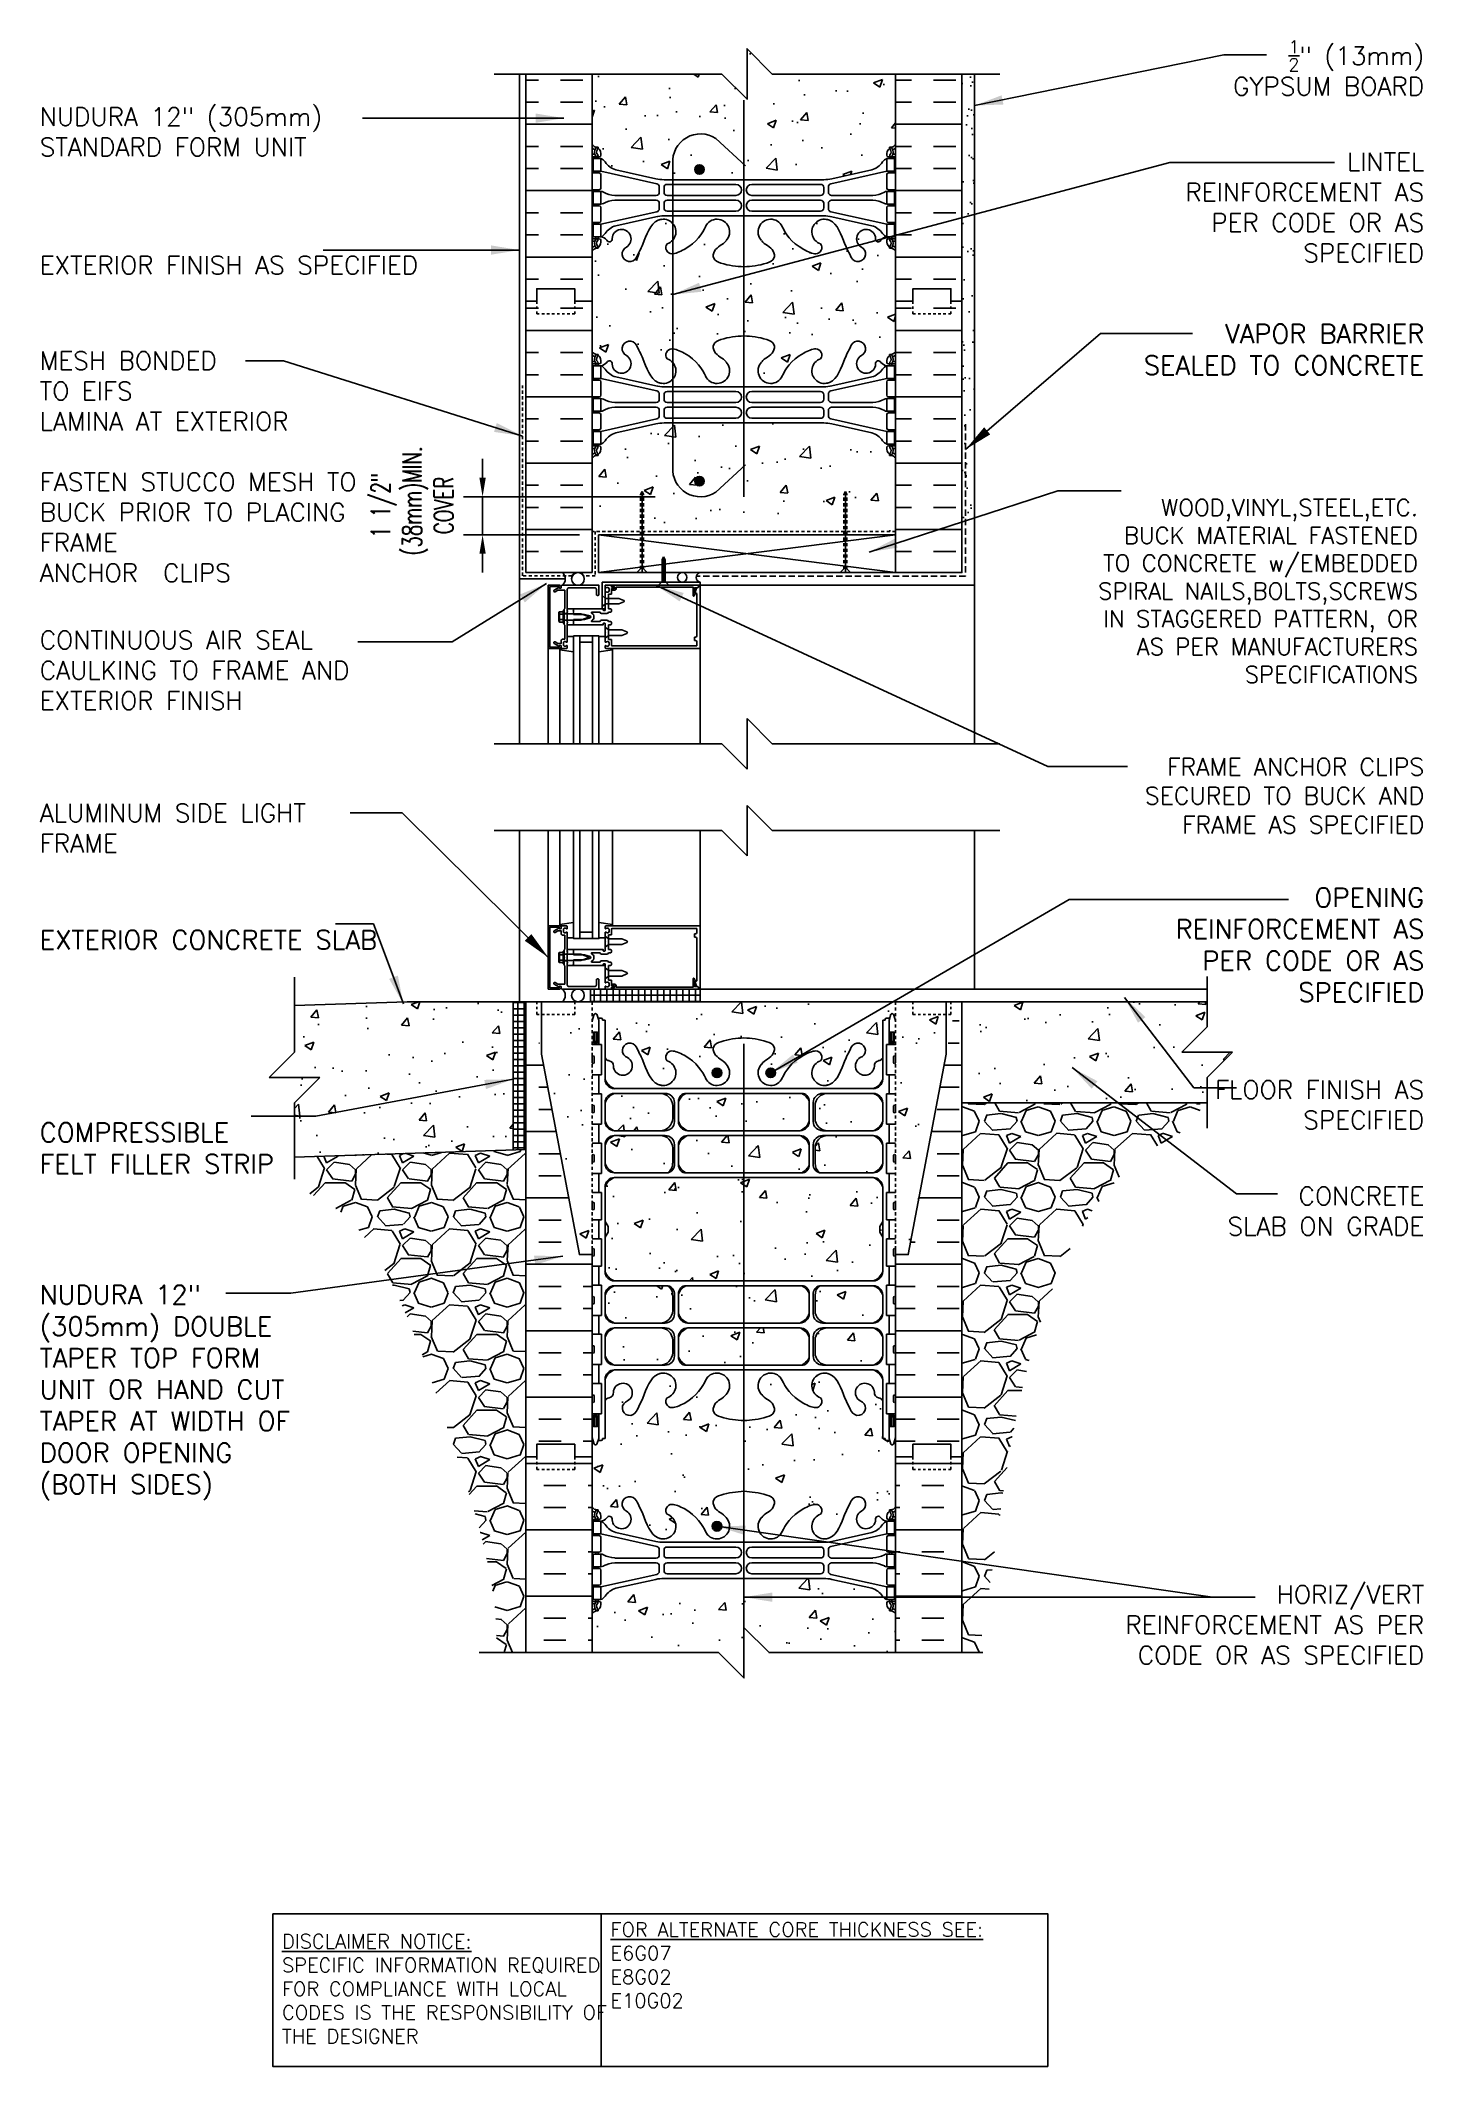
# Model space of a CAD drawing. Header units: inches. Extents: x 125.6 to 180.3, y 131.4 to 211.5.
import ezdxf

# ---------------------------------------------------------------- set-up
doc = ezdxf.new("R2010")
doc.units = ezdxf.units.IN
doc.header["$MEASUREMENT"] = 0
doc.linetypes.add('DASHED2', pattern=[0.375, 0.25, -0.125])
doc.linetypes.add('HIDDEN2', pattern=[0.1875, 0.125, -0.0625])
for name, color, linetype in [('HATCH', 12, 'Continuous'), ('Hidden2', 12, 'HIDDEN2'), ('LINE18', 9, 'Continuous'), ('line25', 2, 'Continuous'), ('LINE3', 3, 'Continuous'), ('LINE50', 5, 'Continuous'), ('LINE65', 3, 'Continuous'), ('LINE9', 9, 'Continuous'), ('PART_NUMBERS', 6, 'Continuous'), ('TEXT', 4, 'Continuous'), ('Web_Edge', 9, 'Continuous')]:
    doc.layers.add(name, color=color, linetype=linetype)
doc.styles.add('DIM', font='romans.shx', dxfattribs={"width": 0.7})
doc.styles.add('ROMANS', font='romans.shx', dxfattribs={"height": 0.75})
doc.styles.get("Standard").update_dxf_attribs({"font": 'romans.shx', "height": 0.75})
doc.dimstyles.new('ext_12', dxfattribs={"dimscale": 12, "dimtxt": 0.09375, "dimasz": 0.09375, "dimexe": 0.09375, "dimexo": 0.0625, "dimgap": 0.0625, "dimtad": 1, "dimdec": 1, "dimzin": 3, "dimdsep": 46, "dimlunit": 4, "dimtxsty": 'DIM', "dimcen": 0.09, "dimdle": 0.09375, "dimclrt": 4, "dimadec": 0, "dimazin": 0, "dimtfac": 1, "dimtdec": 1, "dimtmove": 2, "dimatfit": 3, "dimfxl": 1, "dimfrac": 2, "dimtolj": 1, "dimtzin": 0, "dimarcsym": 0})
doc.dimstyles.new('ext_8', dxfattribs={"dimscale": 8, "dimtxt": 0.09375, "dimasz": 0.09375, "dimexe": 0.09375, "dimexo": 0.0625, "dimgap": 0.0625, "dimtad": 1, "dimdec": 1, "dimzin": 3, "dimdsep": 46, "dimlunit": 4, "dimtxsty": 'DIM', "dimcen": 0.09, "dimdle": 0.09375, "dimclrt": 4, "dimadec": 0, "dimazin": 0, "dimtfac": 1, "dimtdec": 1, "dimtmove": 2, "dimatfit": 3, "dimfxl": 1, "dimfrac": 2, "dimtolj": 1, "dimtzin": 0, "dimarcsym": 0})
pattern_1 = [(0, (-2782.4794, -296.2358), (0, 2.625), []), (0, (-2782.4794, -295.3608), (0, 2.625), [0.875, -0.875]), (0, (-2782.4794, -294.4858), (0, 2.625), [0.875, -0.875])]

msp = doc.modelspace()

# ---------------------------------------------------------------- texts
at = {"layer": 'TEXT'}
for s, insert, char_height, width, attachment_point in [('\\A1;{\\H0.7x;\\S1/2;}" (13mm) GYPSUM BOARD', (180.282, 210.459), 0.72, 9.4757, 6), ('NUDURA 12" (305mm)\\PSTANDARD FORM UNIT', (125.535, 207.929), 0.72, 14.97902, 4), ('LINTEL REINFORCEMENT AS PER CODE OR AS SPECIFIED', (180.282, 204.943), 0.72, 11.67922, 6), ('EXTERIOR FINISH AS SPECIFIED', (125.535, 202.659), 0.72, 14.97902, 4), ('MESH BONDED \\PTO EIFS \\PLAMINA AT EXTERIOR', (125.535, 199.239), 0.72, 13.64033, 1), ('FASTEN STUCCO MESH TO BUCK PRIOR TO PLACING FRAME \\PANCHOR  CLIPS', (125.535, 194.448), 0.72, 13.64033, 1), ('{\\H0.9167x;WOOD,VINYL,STEEL,ETC. BUCK MATERIAL FASTENED TO CONCRETE w/EMBEDDED SPIRAL NAILS,BOLTS,SCREWS IN STAGGERED PATTERN, OR AS PER MANUFACTURERS SPECIFICATIONS}', (180.032, 189.77), 0.72, 14.07368, 6), ('CONTINUOUS AIR SEAL CAULKING TO FRAME AND EXTERIOR FINISH  ', (125.535, 186.631), 0.72, 14.97902, 4), ('ALUMINUM SIDE LIGHT FRAME', (125.535, 180.39), 0.72, 11.86478, 4), ('FLOOR FINISH AS SPECIFIED', (180.282, 169.451), 0.72, 9.05644, 6), ('CONCRETE \\PSLAB ON GRADE', (180.282, 165.24), 0.72, 9.05644, 6), ('HORIZ/VERT REINFORCEMENT AS PER CODE OR AS SPECIFIED', (180.282, 148.882), 0.72, 13.9711, 6), ('{\\LFOR ALTERNATE CORE THICKNESS SEE:\\P}E6G07\\PE8G02\\PE10G02', (148.106, 135.426), 0.5625, 23.33295, 4), ('{\\LDISCLAIMER NOTICE:}\\PSPECIFIC INFORMATION REQUIRED FOR COMPLIANCE WITH LOCAL CODES IS THE RESPONSIBILITY OF THE DESIGNER', (135.114, 134.486), 0.5625, 14.00235, 4)]:
    msp.add_mtext(s, dxfattribs=dict(at, insert=insert, char_height=char_height, width=width, attachment_point=attachment_point))
at = {"layer": 'TEXT', "char_height": 0.75, "style": 'ROMANS'}
for s, insert, width, attachment_point in [('VAPOR BARRIER SEALED TO CONCRETE', (180.282, 200.32), 12.57405, 3), ('{\\H0.9167x;FRAME ANCHOR CLIPS SECURED TO BUCK AND FRAME AS SPECIFIED}', (180.282, 183.163), 13.8204, 3), ('OPENING REINFORCEMENT AS PER CODE OR AS SPECIFIED', (180.282, 178.024), 11.66204, 3), ('EXTERIOR CONCRETE SLAB', (125.535, 175.974), 13.36658, 4), ('COMPRESSIBLE FELT FILLER STRIP', (125.535, 167.731), 10.07149, 4), ('NUDURA 12" (305mm) DOUBLE TAPER TOP FORM UNIT OR HAND CUT TAPER AT WIDTH OF DOOR OPENING (BOTH SIDES)', (125.535, 158.064), 11.94467, 4)]:
    msp.add_mtext(s, dxfattribs=dict(at, insert=insert, width=width, attachment_point=attachment_point))

# ---------------------------------------------------------------- blocks, each defined once
blk = doc.blocks.new('*D1')
at = {"layer": 'Defpoints', "color": 0, "transparency": 16777216}
for p in [(143.046, 193.498), (150.371, 193.498), (147.378, 191.998)]:
    blk.add_point(p, dxfattribs=at)
at = {"layer": 'TEXT', "color": 0, "lineweight": -2, "transparency": 16777216}
for p, q in [((143.046, 194.248), (143.046, 194.998)), ((149.871, 193.498), (142.296, 193.498)), ((143.046, 191.998), (143.046, 193.498)), ((146.878, 191.998), (142.296, 191.998)), ((143.046, 191.248), (143.046, 190.498))]:
    blk.add_line(p, q, dxfattribs=at)
at = {"layer": 'TEXT', "color": 0, "transparency": 16777216}
for points in [[(142.921, 194.248), (143.171, 194.248), (143.046, 193.498)], [(142.921, 191.248), (143.171, 191.248), (143.046, 191.998)]]:
    blk.add_solid(points, dxfattribs=at)
at = {"layer": 'TEXT', "color": 4, "transparency": 16777216, "insert": (140.261, 193.158), "char_height": 0.75, "attachment_point": 5, "rotation": 90, "style": 'DIM'}
blk.add_mtext('\\A1;1 1/2" \\P (38mm)MIN. \\PCOVER', dxfattribs=at)

# ---------------------------------------------------------------- dimensions: what is measured, and where the dimension line sits
at = {"layer": 'TEXT'}
dim = msp.add_linear_dim(base=(143.046, 193.498), p1=(147.378, 191.998), p2=(150.371, 193.498), angle=90, text='<> \\P (38mm)MIN. \\PCOVER', dimstyle='ext_8', dxfattribs=at)
dim.commit()
dim.dimension.update_dxf_attribs({"geometry": '*D1', "text_midpoint": (140.261, 193.158), "dimtype": 160})

# ---------------------------------------------------------------- hatches: boundary and pattern name
at = {"layer": 'HATCH'}
h = msp.add_hatch(dxfattribs=at)
h.set_pattern_fill('AR-CONC', color=256, scale=0.5)
h.set_pattern_definition([(50, (0, 0), (3.5863, -0.31376), [0.375, -4.125]), (355, (0, 0), (-0.693757, 3.76096), [0.3, -3.3]), (100.4514, (0.299, -0.026), (2.892544, 3.4472), [0.3187, -3.50571]), (46.1842, (0, 1), (5.33621, -0.8276), [0.5625, -6.1875]), (96.6356, (0.4447, 0.931), (4.67331, 4.87059), [0.47805, -5.25857]), (351.1842, (0, 1), (4.67331, 4.87059), [0.45, -4.95]), (21, (0.5, 0.75), (2.984535, -2.013094), [0.375, -4.125]), (326, (0.5, 0.75), (1.216577, 3.62575), [0.3, -3.3]), (71.4514, (0.7487, 0.5822), (4.20111, 1.612656), [0.3187, -3.50571]), (37.5, (0, 0), (0.060799, 1.664469), [0, -3.26, 0, -3.35, 0, -3.3125]), (7.5, (0, 0), (1.315348, 1.972059), [0, -1.91, 0, -3.185, 0, -1.2625]), (327.5, (-1.115, 0), (2.669112, -0.1127744), [0, -1.25, 0, -3.9, 0, -5.175]), (317.5, (-1.615, 0), (2.91593, 0.500525), [0, -1.625, 0, -2.59, 0, -3.675])])
h.paths.add_polyline_path([(159.232, 195.133), (159.142, 195.133), (159.142, 195.175, -0.249069), (159.032, 195.382), (159.032, 195.449, -0.414214), (159.094, 195.512), (159.142, 195.512), (159.142, 195.582), (159.037, 195.582, -0.155529), (158.861, 195.716, 0.180914), (158.443, 196.027), (156.862, 196.38, 0.054974), (156.535, 196.416), (153.378, 196.416), (150.22, 196.416, 0.054974), (149.893, 196.38), (148.312, 196.027, 0.180914), (147.894, 195.716, -0.155529), (147.719, 195.582), (147.614, 195.582), (147.614, 195.512), (147.661, 195.512, -0.414214), (147.724, 195.449), (147.724, 195.382, -0.249069), (147.614, 195.175), (147.614, 195.133), (147.524, 195.133, 0.088416), (147.378, 195.036), (147.378, 192.128), (149.288, 192.128), (149.288, 193.585), (149.351, 193.705), (149.413, 193.585), (149.413, 192.128), (157.329, 192.128), (157.329, 193.585), (157.391, 193.705), (157.454, 193.585), (157.454, 192.128), (159.378, 192.128), (159.378, 195.036, 0.088416)])
edge = h.paths.add_edge_path()
edge.add_line((159.378, 201.228), (159.378, 203.228))
edge.add_arc((159.032, 202.867), 0.5, 46.21089, 66.42182)
edge.add_line((159.232, 203.325), (159.142, 203.325))
edge.add_line((159.142, 203.325), (159.142, 203.367))
edge.add_arc((159.282, 203.574), 0.25, 180, 235.9442, ccw=False)
edge.add_line((159.032, 203.574), (159.032, 203.642))
edge.add_arc((159.094, 203.642), 0.0625, 90, 180, ccw=False)
edge.add_line((159.094, 203.704), (159.142, 203.704))
edge.add_line((159.142, 203.704), (159.142, 203.774))
edge.add_line((159.142, 203.774), (159.037, 203.774))
edge.add_arc((159.074, 203.425), 0.352, 96.12908, 141.53314)
edge.add_arc((158.697, 203.693), 0.113, 167.81557, 334.05694, ccw=False)
edge.add_arc((158.212, 203.698), 0.375, 2.92371, 239.86753)
edge.add_arc((157.892, 203.104), 0.3, -152.40303, 63.94252, ccw=False)
edge.add_spline(control_points=[(157.626, 202.965), (157.54, 203.132), (157.287, 203.622), (157.092, 204.303), (156.767, 204.433)], knot_values=[0, 0, 0, 0, 0.579211, 1.703896, 1.703896, 1.703896, 1.703896], degree=3, periodic=0)
edge.add_spline(control_points=[(156.767, 204.433), (156.717, 204.453), (156.663, 204.466), (156.606, 204.474)], knot_values=[1.703896, 1.703896, 1.703896, 1.703896, 1.875321, 1.875321, 1.875321, 1.875321], degree=3, periodic=0)
edge.add_arc((156.565, 203.976), 0.5, 85.29258, 251.79367)
edge.add_arc((156.219, 203.351), 0.242, -90, 38.23271, ccw=False)
edge.add_spline(control_points=[(156.219, 203.109), (156.098, 203.107), (155.278, 203.459), (155.033, 203.906), (154.894, 204.186)], knot_values=[0.038125, 0.038125, 0.038125, 0.038125, 0.320663, 1.237398, 1.237398, 1.237398, 1.237398], degree=3, periodic=0)
edge.add_spline(control_points=[(154.884, 204.205), (154.888, 204.198), (154.891, 204.192), (154.894, 204.186)], knot_values=[1.237398, 1.237398, 1.237398, 1.237398, 1.258119, 1.258119, 1.258119, 1.258119], degree=3, periodic=0)
edge.add_arc((154.44, 203.976), 0.5, 28.0183, 224.18751)
edge.add_spline(control_points=[(154.082, 203.627), (154.189, 203.464), (154.549, 203.374), (154.626, 202.878), (154.078, 202.642), (153.674, 202.614), (153.378, 202.593)], knot_values=[0.229407, 0.229407, 0.229407, 0.229407, 0.844432, 1.128849, 1.464331, 2.389004, 2.389004, 2.389004, 2.389004], degree=3, periodic=0)
edge.add_spline(control_points=[(153.378, 202.593), (153.081, 202.614), (152.677, 202.642), (152.129, 202.878), (152.206, 203.374), (152.566, 203.464), (152.674, 203.627)], knot_values=[0.229407, 0.229407, 0.229407, 0.229407, 1.15408, 1.489562, 1.773979, 2.389004, 2.389004, 2.389004, 2.389004], degree=3, periodic=0)
edge.add_arc((152.315, 203.976), 0.5, 315.81249, 511.9817)
edge.add_spline(control_points=[(151.871, 204.205), (151.868, 204.198), (151.864, 204.192), (151.861, 204.186)], knot_values=[1.237398, 1.237398, 1.237398, 1.237398, 1.258119, 1.258119, 1.258119, 1.258119], degree=3, periodic=0)
edge.add_spline(control_points=[(151.861, 204.186), (151.722, 203.906), (151.477, 203.459), (150.657, 203.107), (150.536, 203.109)], knot_values=[0.038125, 0.038125, 0.038125, 0.038125, 0.95486, 1.237398, 1.237398, 1.237398, 1.237398], degree=3, periodic=0)
edge.add_arc((150.536, 203.351), 0.242, 141.76729, 270, ccw=False)
edge.add_arc((150.19, 203.976), 0.5, 288.20633, 454.70742)
edge.add_spline(control_points=[(150.149, 204.474), (150.092, 204.466), (150.038, 204.453), (149.988, 204.433)], knot_values=[1.703896, 1.703896, 1.703896, 1.703896, 1.875321, 1.875321, 1.875321, 1.875321], degree=3, periodic=0)
edge.add_spline(control_points=[(149.988, 204.433), (149.663, 204.303), (149.468, 203.622), (149.215, 203.132), (149.129, 202.965)], knot_values=[0, 0, 0, 0, 1.124685, 1.703896, 1.703896, 1.703896, 1.703896], degree=3, periodic=0)
edge.add_arc((148.864, 203.104), 0.3, 116.05748, 333.06309, ccw=False)
edge.add_arc((148.544, 203.698), 0.375, 300.13247, 537.07629)
edge.add_arc((148.058, 203.693), 0.113, -154.05694, 12.18443, ccw=False)
edge.add_arc((147.681, 203.425), 0.352, 38.46686, 83.87092)
edge.add_line((147.719, 203.774), (147.614, 203.774))
edge.add_line((147.614, 203.774), (147.614, 203.704))
edge.add_line((147.614, 203.704), (147.661, 203.704))
edge.add_arc((147.661, 203.642), 0.0625, 0, 90, ccw=False)
edge.add_line((147.724, 203.642), (147.724, 203.574))
edge.add_arc((147.474, 203.574), 0.25, 304.0558, 360, ccw=False)
edge.add_line((147.614, 203.367), (147.614, 203.325))
edge.add_line((147.614, 203.325), (147.524, 203.325))
edge.add_arc((147.724, 202.867), 0.5, 113.57818, 133.78911)
edge.add_line((147.378, 203.228), (147.378, 201.228))
edge.add_line((147.378, 201.228), (147.378, 199.228))
edge.add_arc((147.724, 199.589), 0.5, 226.21089, 246.42182)
edge.add_line((147.524, 199.131), (147.614, 199.131))
edge.add_line((147.614, 199.131), (147.614, 199.089))
edge.add_arc((147.474, 198.882), 0.25, 0, 55.9442, ccw=False)
edge.add_line((147.724, 198.882), (147.724, 198.814))
edge.add_arc((147.661, 198.814), 0.0625, -90, 0, ccw=False)
edge.add_line((147.661, 198.752), (147.614, 198.752))
edge.add_line((147.614, 198.752), (147.614, 198.682))
edge.add_line((147.614, 198.682), (147.719, 198.682))
edge.add_arc((147.681, 199.032), 0.352, 276.12908, 321.53314)
edge.add_arc((148.058, 198.763), 0.113, -12.18443, 154.05694, ccw=False)
edge.add_arc((148.544, 198.758), 0.375, 182.92371, 419.86753)
edge.add_arc((148.864, 199.352), 0.3, 27.59697, 243.94252, ccw=False)
edge.add_spline(control_points=[(149.129, 199.491), (149.215, 199.324), (149.468, 198.834), (149.663, 198.153), (149.988, 198.023)], knot_values=[0, 0, 0, 0, 0.579211, 1.703896, 1.703896, 1.703896, 1.703896], degree=3, periodic=0)
edge.add_spline(control_points=[(149.988, 198.023), (150.038, 198.003), (150.092, 197.99), (150.149, 197.982)], knot_values=[1.703896, 1.703896, 1.703896, 1.703896, 1.875321, 1.875321, 1.875321, 1.875321], degree=3, periodic=0)
edge.add_arc((150.19, 198.48), 0.5, 265.29258, 431.79367)
edge.add_arc((150.536, 199.105), 0.242, 90, 218.23271, ccw=False)
edge.add_spline(control_points=[(150.536, 199.347), (150.657, 199.349), (151.477, 198.998), (151.722, 198.55), (151.861, 198.27)], knot_values=[0.038125, 0.038125, 0.038125, 0.038125, 0.320663, 1.237398, 1.237398, 1.237398, 1.237398], degree=3, periodic=0)
edge.add_spline(control_points=[(151.871, 198.252), (151.868, 198.258), (151.864, 198.264), (151.861, 198.27)], knot_values=[1.237398, 1.237398, 1.237398, 1.237398, 1.258119, 1.258119, 1.258119, 1.258119], degree=3, periodic=0)
edge.add_arc((152.315, 198.48), 0.5, 208.0183, 404.18751)
edge.add_spline(control_points=[(152.674, 198.829), (152.566, 198.992), (152.206, 199.083), (152.129, 199.578), (152.677, 199.814), (153.081, 199.842), (153.378, 199.863)], knot_values=[0.229407, 0.229407, 0.229407, 0.229407, 0.844432, 1.128849, 1.464331, 2.389004, 2.389004, 2.389004, 2.389004], degree=3, periodic=0)
edge.add_spline(control_points=[(153.378, 199.863), (153.674, 199.842), (154.078, 199.814), (154.626, 199.578), (154.549, 199.083), (154.189, 198.992), (154.082, 198.829)], knot_values=[0.229407, 0.229407, 0.229407, 0.229407, 1.15408, 1.489562, 1.773979, 2.389004, 2.389004, 2.389004, 2.389004], degree=3, periodic=0)
edge.add_arc((154.44, 198.48), 0.5, 135.81249, 331.9817)
edge.add_spline(control_points=[(154.884, 198.252), (154.888, 198.258), (154.891, 198.264), (154.894, 198.27)], knot_values=[1.237398, 1.237398, 1.237398, 1.237398, 1.258119, 1.258119, 1.258119, 1.258119], degree=3, periodic=0)
edge.add_spline(control_points=[(154.894, 198.27), (155.033, 198.55), (155.278, 198.998), (156.098, 199.349), (156.219, 199.347)], knot_values=[0.038125, 0.038125, 0.038125, 0.038125, 0.95486, 1.237398, 1.237398, 1.237398, 1.237398], degree=3, periodic=0)
edge.add_arc((156.219, 199.105), 0.242, -38.23271, 90, ccw=False)
edge.add_arc((156.565, 198.48), 0.5, 108.20633, 274.70742)
edge.add_spline(control_points=[(156.606, 197.982), (156.663, 197.99), (156.717, 198.003), (156.767, 198.023)], knot_values=[1.703896, 1.703896, 1.703896, 1.703896, 1.875321, 1.875321, 1.875321, 1.875321], degree=3, periodic=0)
edge.add_spline(control_points=[(156.767, 198.023), (157.092, 198.153), (157.287, 198.834), (157.54, 199.324), (157.626, 199.491)], knot_values=[0, 0, 0, 0, 1.124685, 1.703896, 1.703896, 1.703896, 1.703896], degree=3, periodic=0)
edge.add_arc((157.892, 199.352), 0.3, -63.94252, 153.06309, ccw=False)
edge.add_arc((158.212, 198.758), 0.375, 120.13247, 357.07629)
edge.add_arc((158.697, 198.763), 0.113, 25.94306, 192.18443, ccw=False)
edge.add_arc((159.074, 199.032), 0.352, 218.46686, 263.87092)
edge.add_line((159.037, 198.682), (159.142, 198.682))
edge.add_line((159.142, 198.682), (159.142, 198.752))
edge.add_line((159.142, 198.752), (159.094, 198.752))
edge.add_arc((159.094, 198.814), 0.0625, 180, 270, ccw=False)
edge.add_line((159.032, 198.814), (159.032, 198.882))
edge.add_arc((159.282, 198.882), 0.25, 124.0558, 180, ccw=False)
edge.add_line((159.142, 199.089), (159.142, 199.131))
edge.add_line((159.142, 199.131), (159.232, 199.131))
edge.add_arc((159.032, 199.589), 0.5, 293.57818, 313.78911)
edge.add_line((159.378, 199.228), (159.378, 201.228))
h.paths.add_polyline_path([(159.378, 210.219), (154.503, 210.219), (153.503, 211.219), (153.503, 209.219), (152.503, 210.219), (147.378, 210.219), (147.378, 207.42, 0.088416), (147.524, 207.323), (147.614, 207.323), (147.614, 207.281, -0.249069), (147.724, 207.074), (147.724, 207.007, -0.414214), (147.661, 206.944), (147.614, 206.944), (147.614, 206.874), (147.719, 206.874, -0.155529), (147.894, 206.74, 0.180914), (148.312, 206.429), (149.893, 206.076, 0.054974), (150.22, 206.04), (153.378, 206.04), (156.535, 206.04, 0.054974), (156.862, 206.076), (158.443, 206.429, 0.180914), (158.861, 206.74, -0.155529), (159.037, 206.874), (159.142, 206.874), (159.142, 206.944), (159.094, 206.944, -0.414214), (159.032, 207.007), (159.032, 207.074, -0.249069), (159.142, 207.281), (159.142, 207.323), (159.232, 207.323, 0.088416), (159.378, 207.42)])
h = msp.add_hatch(dxfattribs=at)
h.set_pattern_fill('AR-SAND', color=256, scale=0.5, style=0)
h.set_pattern_definition([(37.5, (-2673.852, -295.55964), (-0.03149668, 0.96341188), [0, -0.76, 0, -0.85, 0, -0.8125]), (7.5, (-2673.852, -295.5596), (0.88488835, 1.41107303), [0, -0.41, 0, -0.685, 0, -0.2625]), (327.5, (-2674.467, -295.55964), (1.55707093, 0.00282953), [0, -0.25, 0, -0.9, 0, -1.175]), (317.5, (-2674.467, -295.5596), (1.5030633, 0.4388378), [0, -0.125, 0, -0.59, 0, -0.675])])
h.paths.add_polyline_path([(162.503, 197.285), (162.003, 197.285), (162.003, 191.985), (162.503, 191.985)])
h.paths.add_polyline_path([(162.003, 197.285), (162.503, 197.285), (162.503, 201.522), (162.003, 201.522), (162.003, 201.228)])
h.paths.add_polyline_path([(162.003, 201.522), (162.503, 201.522), (162.503, 210.219), (162.003, 210.219)])
h = msp.add_hatch(dxfattribs=at)
h.set_pattern_fill('NET', color=256, scale=2, style=0)
h.set_pattern_definition([(0, (131.96145, 62.28347), (0, 0.25), []), (90, (131.96145, 62.28347), (-0.25, 2e-17), [])])
h.paths.add_polyline_path([(148.126, 174.027), (147.916, 174.027), (147.646, 174.027), (147.317, 174.027), (147.317, 173.527), (151.646, 173.527), (151.646, 174.027)])
h = msp.add_hatch(dxfattribs=at)
h.set_pattern_fill('AR-CONC', color=256, scale=0.5, style=0)
h.set_pattern_definition([(50, (131.9615, 62.2835), (3.5863, -0.31376), [0.375, -4.125]), (355, (131.9615, 62.2835), (-0.69376, 3.76096), [0.3, -3.3]), (100.4514, (132.2603, 62.2573), (2.89255, 3.4472), [0.3187, -3.50571]), (46.184, (131.9615, 63.2835), (5.3362, -0.8276), [0.5625, -6.1875]), (96.6356, (132.406, 63.2145), (4.67331, 4.8706), [0.47805, -5.25856]), (351.184, (131.9615, 63.2835), (4.6733, 4.8706), [0.45, -4.95]), (21, (132.4615, 63.0335), (2.984535, -2.013094), [0.375, -4.125]), (326, (132.4615, 63.0335), (1.21658, 3.62575), [0.3, -3.3]), (71.4514, (132.71, 62.8657), (4.20111, 1.61265), [0.3187, -3.50571]), (37.5, (131.9615, 62.2835), (0.0608, 1.66447), [0, -3.26, 0, -3.35, 0, -3.3125]), (7.5, (131.9615, 62.2835), (1.315348, 1.972059), [0, -1.91, 0, -3.185, 0, -1.2625]), (327.5, (130.8465, 62.2835), (2.669112, -0.112774), [0, -1.25, 0, -3.9, 0, -5.175]), (317.5, (130.3465, 62.2835), (2.91593, 0.500525), [0, -1.625, 0, -2.59, 0, -3.675])])
h.paths.add_polyline_path([(144.253, 173.527), (140.065, 173.527), (135.607, 173.38), (135.607, 172.527), (134.607, 171.527), (136.607, 171.527), (135.607, 170.527), (135.607, 167.377), (144.253, 167.661)])
h = msp.add_hatch(dxfattribs=at)
h.set_pattern_fill('NET', color=256, scale=2, style=0)
h.set_pattern_definition([(0, (23.19025, 15.7411), (0, 0.25), []), (90, (23.19025, 15.7411), (-0.25, 2e-17), [])])
h.paths.add_polyline_path([(144.753, 170.232), (144.253, 170.366), (144.253, 167.661), (144.753, 167.678)])
h.paths.add_polyline_path([(144.753, 172.428), (144.253, 172.517), (144.253, 170.366), (144.753, 170.232)])
h.paths.add_polyline_path([(144.753, 173.527), (144.253, 173.527), (144.253, 172.517), (144.753, 172.428)])
h = msp.add_hatch(dxfattribs=at)
h.set_pattern_fill('INSUL', color=256, scale=7, style=0)
h.set_pattern_definition(pattern_1)
edge = h.paths.add_edge_path()
edge.add_line((147.378, 163.527), (146.878, 163.527))
edge.add_line((146.878, 163.527), (145.128, 172.777))
edge.add_line((145.128, 172.777), (145.128, 173.527))
edge.add_line((145.128, 173.527), (144.753, 173.527))
edge.add_line((144.753, 173.527), (144.753, 155.527))
edge.add_line((144.753, 155.527), (145.19, 155.527))
edge.add_line((145.19, 155.527), (145.19, 156.027))
edge.add_line((145.19, 156.027), (146.69, 156.027))
edge.add_line((146.69, 156.027), (146.69, 155.527))
edge.add_line((146.69, 155.527), (147.128, 155.527))
edge.add_line((147.378, 163.527), (147.378, 155.527))
h = msp.add_hatch(dxfattribs=at)
h.set_pattern_fill('AR-CONC', color=256, scale=0.5)
h.paths.add_polyline_path([(161.378, 171.455), (161.378, 173.027), (160.065, 173.027), (160.065, 173.527), (159.378, 173.527), (159.378, 163.527), (159.878, 163.527)])
h.paths.add_polyline_path([(147.378, 173.527), (146.69, 173.527), (146.69, 173.027), (145.378, 173.027), (145.378, 171.455), (146.878, 163.527), (147.378, 163.527)])
edge = h.paths.add_edge_path()
edge.add_line((158.868, 172.798), (158.968, 172.798))
edge.add_line((158.968, 172.798), (158.968, 172.828))
edge.add_arc((159.018, 172.828), 0.05, 90, 180, ccw=False)
edge.add_line((159.018, 172.878), (159.144, 172.878))
edge.add_line((159.144, 172.878), (159.193, 173.028))
edge.add_arc((159.243, 173.001), 0.0567, 28.07249, 151.92751, ccw=False)
edge.add_line((159.293, 173.028), (159.378, 172.767))
edge.add_line((159.378, 172.767), (159.378, 173.527))
edge.add_line((159.378, 173.527), (147.378, 173.527))
edge.add_line((147.378, 173.527), (147.378, 172.767))
edge.add_line((147.378, 172.767), (147.463, 173.028))
edge.add_arc((147.513, 173.001), 0.0567, 28.07249, 151.92751, ccw=False)
edge.add_line((147.563, 173.028), (147.611, 172.878))
edge.add_line((147.611, 172.878), (147.738, 172.878))
edge.add_arc((147.738, 172.828), 0.05, 0, 90, ccw=False)
edge.add_line((147.788, 172.828), (147.788, 172.798))
edge.add_line((147.788, 172.798), (147.888, 172.798))
edge.add_line((147.888, 172.798), (147.888, 171.309))
edge.add_arc((148.062, 171.385), 0.19, 203.63161, 265.69645)
edge.add_arc((148.018, 170.997), 0.2, -7.10714, 81.61996, ccw=False)
edge.add_arc((148.592, 170.992), 0.375, 182.92371, 419.86753)
edge.add_arc((148.865, 171.597), 0.293, 25.79839, 253.07312, ccw=False)
edge.add_spline(control_points=[(149.129, 171.724), (149.196, 171.595), (149.262, 171.467), (149.326, 171.328)], knot_values=[0, 0, 0, 0, 0.447744, 0.447744, 0.447744, 0.447744], degree=3, periodic=0)
edge.add_spline(control_points=[(149.326, 171.328), (149.344, 171.287), (149.423, 171.109), (149.495, 170.91), (149.558, 170.768)], knot_values=[0.447744, 0.447744, 0.447744, 0.447744, 0.579211, 1.009728, 1.009728, 1.009728, 1.009728], degree=3, periodic=0)
edge.add_spline(control_points=[(149.558, 170.768), (149.574, 170.733), (149.591, 170.698), (149.608, 170.664)], knot_values=[1.009728, 1.009728, 1.009728, 1.009728, 1.116334, 1.116334, 1.116334, 1.116334], degree=3, periodic=0)
edge.add_spline(control_points=[(149.608, 170.664), (149.621, 170.638), (149.636, 170.611), (149.65, 170.586)], knot_values=[1.116334, 1.116334, 1.116334, 1.116334, 1.201719, 1.201719, 1.201719, 1.201719], degree=3, periodic=0)
edge.add_spline(control_points=[(149.65, 170.586), (149.664, 170.562), (149.679, 170.538), (149.694, 170.516)], knot_values=[1.201719, 1.201719, 1.201719, 1.201719, 1.282554, 1.282554, 1.282554, 1.282554], degree=3, periodic=0)
edge.add_spline(control_points=[(149.694, 170.516), (149.704, 170.5), (149.715, 170.485), (149.726, 170.47)], knot_values=[1.282554, 1.282554, 1.282554, 1.282554, 1.339568, 1.339568, 1.339568, 1.339568], degree=3, periodic=0)
edge.add_spline(control_points=[(149.726, 170.47), (149.737, 170.455), (149.748, 170.442), (149.759, 170.428)], knot_values=[1.339568, 1.339568, 1.339568, 1.339568, 1.393854, 1.393854, 1.393854, 1.393854], degree=3, periodic=0)
edge.add_spline(control_points=[(149.759, 170.428), (149.771, 170.414), (149.784, 170.401), (149.796, 170.388)], knot_values=[1.393854, 1.393854, 1.393854, 1.393854, 1.451471, 1.451471, 1.451471, 1.451471], degree=3, periodic=0)
edge.add_spline(control_points=[(149.796, 170.388), (149.808, 170.376), (149.821, 170.364), (149.833, 170.353)], knot_values=[1.451471, 1.451471, 1.451471, 1.451471, 1.505342, 1.505342, 1.505342, 1.505342], degree=3, periodic=0)
edge.add_spline(control_points=[(149.833, 170.353), (149.847, 170.341), (149.861, 170.33), (149.875, 170.319)], knot_values=[1.505342, 1.505342, 1.505342, 1.505342, 1.563384, 1.563384, 1.563384, 1.563384], degree=3, periodic=0)
edge.add_spline(control_points=[(149.875, 170.319), (149.888, 170.309), (149.902, 170.3), (149.916, 170.292)], knot_values=[1.563384, 1.563384, 1.563384, 1.563384, 1.616944, 1.616944, 1.616944, 1.616944], degree=3, periodic=0)
edge.add_spline(control_points=[(149.916, 170.292), (149.928, 170.285), (149.94, 170.279), (149.952, 170.273)], knot_values=[1.616944, 1.616944, 1.616944, 1.616944, 1.660465, 1.660465, 1.660465, 1.660465], degree=3, periodic=0)
edge.add_spline(control_points=[(149.952, 170.273), (149.962, 170.267), (149.973, 170.262), (149.985, 170.258)], knot_values=[1.660465, 1.660465, 1.660465, 1.660465, 1.69951, 1.69951, 1.69951, 1.69951], degree=3, periodic=0)
edge.add_spline(control_points=[(149.985, 170.258), (149.986, 170.257), (149.987, 170.257), (149.988, 170.256)], knot_values=[1.69951, 1.69951, 1.69951, 1.69951, 1.703896, 1.703896, 1.703896, 1.703896], degree=3, periodic=0)
edge.add_spline(control_points=[(149.988, 170.256), (149.998, 170.252), (150.008, 170.249), (150.018, 170.245)], knot_values=[1.703896, 1.703896, 1.703896, 1.703896, 1.737704, 1.737704, 1.737704, 1.737704], degree=3, periodic=0)
edge.add_spline(control_points=[(150.018, 170.245), (150.031, 170.241), (150.044, 170.237), (150.057, 170.234)], knot_values=[1.737704, 1.737704, 1.737704, 1.737704, 1.78039, 1.78039, 1.78039, 1.78039], degree=3, periodic=0)
edge.add_spline(control_points=[(150.057, 170.234), (150.071, 170.23), (150.085, 170.227), (150.099, 170.224)], knot_values=[1.78039, 1.78039, 1.78039, 1.78039, 1.824512, 1.824512, 1.824512, 1.824512], degree=3, periodic=0)
edge.add_spline(control_points=[(150.099, 170.224), (150.116, 170.221), (150.132, 170.218), (150.149, 170.215)], knot_values=[1.824512, 1.824512, 1.824512, 1.824512, 1.875321, 1.875321, 1.875321, 1.875321], degree=3, periodic=0)
edge.add_arc((150.19, 170.714), 0.5, 265.29258, 431.79367)
edge.add_arc((150.536, 171.338), 0.242, 90, 218.23271, ccw=False)
edge.add_spline(control_points=[(150.536, 171.58), (150.544, 171.581), (150.553, 171.58), (150.562, 171.58)], knot_values=[0.038125, 0.038125, 0.038125, 0.038125, 0.057028, 0.057028, 0.057028, 0.057028], degree=3, periodic=0)
edge.add_spline(control_points=[(150.562, 171.58), (150.57, 171.579), (150.579, 171.578), (150.588, 171.577)], knot_values=[0.057028, 0.057028, 0.057028, 0.057028, 0.075603, 0.075603, 0.075603, 0.075603], degree=3, periodic=0)
edge.add_spline(control_points=[(150.588, 171.577), (150.597, 171.576), (150.607, 171.574), (150.617, 171.572)], knot_values=[0.075603, 0.075603, 0.075603, 0.075603, 0.094826, 0.094826, 0.094826, 0.094826], degree=3, periodic=0)
edge.add_spline(control_points=[(150.617, 171.572), (150.627, 171.57), (150.637, 171.568), (150.648, 171.565)], knot_values=[0.094826, 0.094826, 0.094826, 0.094826, 0.114374, 0.114374, 0.114374, 0.114374], degree=3, periodic=0)
edge.add_spline(control_points=[(150.648, 171.565), (150.668, 171.56), (150.689, 171.554), (150.71, 171.547)], knot_values=[0.114374, 0.114374, 0.114374, 0.114374, 0.151528, 0.151528, 0.151528, 0.151528], degree=3, periodic=0)
edge.add_spline(control_points=[(150.71, 171.547), (150.733, 171.54), (150.756, 171.531), (150.779, 171.522)], knot_values=[0.151528, 0.151528, 0.151528, 0.151528, 0.190624, 0.190624, 0.190624, 0.190624], degree=3, periodic=0)
edge.add_spline(control_points=[(150.779, 171.522), (150.823, 171.505), (150.869, 171.484), (150.913, 171.462)], knot_values=[0.190624, 0.190624, 0.190624, 0.190624, 0.264926, 0.264926, 0.264926, 0.264926], degree=3, periodic=0)
edge.add_spline(control_points=[(150.913, 171.462), (150.947, 171.446), (150.99, 171.424), (151.031, 171.401), (151.041, 171.395)], knot_values=[0.264926, 0.264926, 0.264926, 0.264926, 0.320663, 0.337943, 0.337943, 0.337943, 0.337943], degree=3, periodic=0)
edge.add_spline(control_points=[(151.041, 171.395), (151.084, 171.371), (151.125, 171.346), (151.164, 171.321)], knot_values=[0.337943, 0.337943, 0.337943, 0.337943, 0.416132, 0.416132, 0.416132, 0.416132], degree=3, periodic=0)
edge.add_spline(control_points=[(151.164, 171.321), (151.2, 171.297), (151.234, 171.273), (151.267, 171.25)], knot_values=[0.416132, 0.416132, 0.416132, 0.416132, 0.48854, 0.48854, 0.48854, 0.48854], degree=3, periodic=0)
edge.add_spline(control_points=[(151.267, 171.25), (151.302, 171.224), (151.335, 171.197), (151.366, 171.171)], knot_values=[0.48854, 0.48854, 0.48854, 0.48854, 0.567328, 0.567328, 0.567328, 0.567328], degree=3, periodic=0)
edge.add_spline(control_points=[(151.366, 171.171), (151.395, 171.147), (151.422, 171.122), (151.447, 171.098)], knot_values=[0.567328, 0.567328, 0.567328, 0.567328, 0.639328, 0.639328, 0.639328, 0.639328], degree=3, periodic=0)
edge.add_spline(control_points=[(151.447, 171.098), (151.475, 171.071), (151.502, 171.044), (151.526, 171.017)], knot_values=[0.639328, 0.639328, 0.639328, 0.639328, 0.718521, 0.718521, 0.718521, 0.718521], degree=3, periodic=0)
edge.add_spline(control_points=[(151.526, 171.017), (151.548, 170.993), (151.569, 170.969), (151.589, 170.944)], knot_values=[0.718521, 0.718521, 0.718521, 0.718521, 0.789856, 0.789856, 0.789856, 0.789856], degree=3, periodic=0)
edge.add_spline(control_points=[(151.589, 170.944), (151.611, 170.917), (151.632, 170.89), (151.652, 170.863)], knot_values=[0.789856, 0.789856, 0.789856, 0.789856, 0.869703, 0.869703, 0.869703, 0.869703], degree=3, periodic=0)
edge.add_spline(control_points=[(151.652, 170.863), (151.707, 170.786), (151.753, 170.71), (151.792, 170.637)], knot_values=[0.869703, 0.869703, 0.869703, 0.869703, 1.0964, 1.0964, 1.0964, 1.0964], degree=3, periodic=0)
edge.add_spline(control_points=[(151.792, 170.637), (151.817, 170.591), (151.84, 170.547), (151.861, 170.504)], knot_values=[1.0964, 1.0964, 1.0964, 1.0964, 1.237398, 1.237398, 1.237398, 1.237398], degree=3, periodic=0)
edge.add_arc((152.315, 170.714), 0.5, 204.81899, 404.18751)
edge.add_spline(control_points=[(152.674, 171.062), (152.566, 171.225), (152.206, 171.316), (152.129, 171.811), (152.677, 172.047), (153.081, 172.076), (153.378, 172.097)], knot_values=[0.229407, 0.229407, 0.229407, 0.229407, 0.844432, 1.128849, 1.464331, 2.389004, 2.389004, 2.389004, 2.389004], degree=3, periodic=0)
edge.add_spline(control_points=[(153.378, 172.097), (153.674, 172.076), (154.078, 172.047), (154.626, 171.811), (154.549, 171.316), (154.189, 171.225), (154.082, 171.062)], knot_values=[0.229407, 0.229407, 0.229407, 0.229407, 1.15408, 1.489562, 1.773979, 2.389004, 2.389004, 2.389004, 2.389004], degree=3, periodic=0)
edge.add_arc((154.44, 170.714), 0.5, 135.81249, 335.18101)
edge.add_spline(control_points=[(154.894, 170.504), (154.915, 170.547), (154.938, 170.591), (154.963, 170.637)], knot_values=[1.0964, 1.0964, 1.0964, 1.0964, 1.237398, 1.237398, 1.237398, 1.237398], degree=3, periodic=0)
edge.add_spline(control_points=[(154.963, 170.637), (154.988, 170.683), (155.015, 170.731), (155.046, 170.779)], knot_values=[0.95312, 0.95312, 0.95312, 0.95312, 1.0964, 1.0964, 1.0964, 1.0964], degree=3, periodic=0)
edge.add_spline(control_points=[(155.046, 170.779), (155.064, 170.807), (155.083, 170.835), (155.103, 170.863)], knot_values=[0.869703, 0.869703, 0.869703, 0.869703, 0.95312, 0.95312, 0.95312, 0.95312], degree=3, periodic=0)
edge.add_spline(control_points=[(155.103, 170.863), (155.123, 170.89), (155.144, 170.917), (155.166, 170.944)], knot_values=[0.789856, 0.789856, 0.789856, 0.789856, 0.869703, 0.869703, 0.869703, 0.869703], degree=3, periodic=0)
edge.add_spline(control_points=[(155.166, 170.944), (155.186, 170.969), (155.207, 170.993), (155.229, 171.017)], knot_values=[0.718521, 0.718521, 0.718521, 0.718521, 0.789856, 0.789856, 0.789856, 0.789856], degree=3, periodic=0)
edge.add_spline(control_points=[(155.229, 171.017), (155.254, 171.044), (155.28, 171.071), (155.308, 171.098)], knot_values=[0.639328, 0.639328, 0.639328, 0.639328, 0.718521, 0.718521, 0.718521, 0.718521], degree=3, periodic=0)
edge.add_spline(control_points=[(155.308, 171.098), (155.333, 171.122), (155.36, 171.147), (155.389, 171.171)], knot_values=[0.567328, 0.567328, 0.567328, 0.567328, 0.639328, 0.639328, 0.639328, 0.639328], degree=3, periodic=0)
edge.add_spline(control_points=[(155.389, 171.171), (155.42, 171.197), (155.453, 171.224), (155.488, 171.25)], knot_values=[0.48854, 0.48854, 0.48854, 0.48854, 0.567328, 0.567328, 0.567328, 0.567328], degree=3, periodic=0)
edge.add_spline(control_points=[(155.488, 171.25), (155.521, 171.273), (155.555, 171.297), (155.591, 171.321)], knot_values=[0.416128, 0.416128, 0.416128, 0.416128, 0.48854, 0.48854, 0.48854, 0.48854], degree=3, periodic=0)
edge.add_spline(control_points=[(155.591, 171.321), (155.638, 171.351), (155.719, 171.399), (155.808, 171.446), (155.842, 171.462)], knot_values=[0.264926, 0.264926, 0.264926, 0.264926, 0.360391, 0.416128, 0.416128, 0.416128, 0.416128], degree=3, periodic=0)
edge.add_spline(control_points=[(155.842, 171.462), (155.886, 171.484), (155.932, 171.505), (155.976, 171.522)], knot_values=[0.190624, 0.190624, 0.190624, 0.190624, 0.264926, 0.264926, 0.264926, 0.264926], degree=3, periodic=0)
edge.add_spline(control_points=[(155.976, 171.522), (156, 171.531), (156.023, 171.54), (156.045, 171.547)], knot_values=[0.151527, 0.151527, 0.151527, 0.151527, 0.190624, 0.190624, 0.190624, 0.190624], degree=3, periodic=0)
edge.add_spline(control_points=[(156.045, 171.547), (156.066, 171.554), (156.087, 171.56), (156.107, 171.565)], knot_values=[0.114375, 0.114375, 0.114375, 0.114375, 0.151527, 0.151527, 0.151527, 0.151527], degree=3, periodic=0)
edge.add_spline(control_points=[(156.107, 171.565), (156.118, 171.568), (156.128, 171.57), (156.138, 171.572)], knot_values=[0.094828, 0.094828, 0.094828, 0.094828, 0.114375, 0.114375, 0.114375, 0.114375], degree=3, periodic=0)
edge.add_spline(control_points=[(156.138, 171.572), (156.148, 171.574), (156.158, 171.576), (156.167, 171.577)], knot_values=[0.075602, 0.075602, 0.075602, 0.075602, 0.094828, 0.094828, 0.094828, 0.094828], degree=3, periodic=0)
edge.add_spline(control_points=[(156.167, 171.577), (156.176, 171.578), (156.185, 171.579), (156.194, 171.58)], knot_values=[0.057025, 0.057025, 0.057025, 0.057025, 0.075602, 0.075602, 0.075602, 0.075602], degree=3, periodic=0)
edge.add_spline(control_points=[(156.194, 171.58), (156.202, 171.58), (156.211, 171.581), (156.219, 171.58)], knot_values=[0.038125, 0.038125, 0.038125, 0.038125, 0.057025, 0.057025, 0.057025, 0.057025], degree=3, periodic=0)
edge.add_arc((156.219, 171.338), 0.242, -38.23271, 90.76817, ccw=False)
edge.add_arc((156.565, 170.714), 0.5, 108.20633, 274.70742)
edge.add_spline(control_points=[(156.606, 170.215), (156.623, 170.218), (156.64, 170.221), (156.656, 170.224)], knot_values=[1.824512, 1.824512, 1.824512, 1.824512, 1.875321, 1.875321, 1.875321, 1.875321], degree=3, periodic=0)
edge.add_spline(control_points=[(156.656, 170.224), (156.67, 170.227), (156.684, 170.23), (156.698, 170.234)], knot_values=[1.78039, 1.78039, 1.78039, 1.78039, 1.824512, 1.824512, 1.824512, 1.824512], degree=3, periodic=0)
edge.add_spline(control_points=[(156.698, 170.234), (156.711, 170.237), (156.724, 170.241), (156.737, 170.245)], knot_values=[1.737704, 1.737704, 1.737704, 1.737704, 1.78039, 1.78039, 1.78039, 1.78039], degree=3, periodic=0)
edge.add_spline(control_points=[(156.737, 170.245), (156.747, 170.249), (156.757, 170.252), (156.767, 170.256)], knot_values=[1.703896, 1.703896, 1.703896, 1.703896, 1.737704, 1.737704, 1.737704, 1.737704], degree=3, periodic=0)
edge.add_spline(control_points=[(156.767, 170.256), (156.768, 170.257), (156.769, 170.257), (156.771, 170.258)], knot_values=[1.69951, 1.69951, 1.69951, 1.69951, 1.703896, 1.703896, 1.703896, 1.703896], degree=3, periodic=0)
edge.add_spline(control_points=[(156.771, 170.258), (156.782, 170.262), (156.793, 170.267), (156.804, 170.273)], knot_values=[1.660465, 1.660465, 1.660465, 1.660465, 1.69951, 1.69951, 1.69951, 1.69951], degree=3, periodic=0)
edge.add_spline(control_points=[(156.804, 170.273), (156.816, 170.279), (156.827, 170.285), (156.839, 170.292)], knot_values=[1.616944, 1.616944, 1.616944, 1.616944, 1.660465, 1.660465, 1.660465, 1.660465], degree=3, periodic=0)
edge.add_spline(control_points=[(156.839, 170.292), (156.853, 170.3), (156.867, 170.309), (156.88, 170.319)], knot_values=[1.563384, 1.563384, 1.563384, 1.563384, 1.616944, 1.616944, 1.616944, 1.616944], degree=3, periodic=0)
edge.add_spline(control_points=[(156.88, 170.319), (156.894, 170.33), (156.908, 170.341), (156.922, 170.353)], knot_values=[1.505342, 1.505342, 1.505342, 1.505342, 1.563384, 1.563384, 1.563384, 1.563384], degree=3, periodic=0)
edge.add_spline(control_points=[(156.922, 170.353), (156.935, 170.364), (156.947, 170.376), (156.959, 170.388)], knot_values=[1.451471, 1.451471, 1.451471, 1.451471, 1.505342, 1.505342, 1.505342, 1.505342], degree=3, periodic=0)
edge.add_spline(control_points=[(156.959, 170.388), (156.971, 170.401), (156.984, 170.414), (156.996, 170.428)], knot_values=[1.393854, 1.393854, 1.393854, 1.393854, 1.451471, 1.451471, 1.451471, 1.451471], degree=3, periodic=0)
edge.add_spline(control_points=[(156.996, 170.428), (157.007, 170.442), (157.018, 170.455), (157.029, 170.47)], knot_values=[1.339569, 1.339569, 1.339569, 1.339569, 1.393854, 1.393854, 1.393854, 1.393854], degree=3, periodic=0)
edge.add_spline(control_points=[(157.029, 170.47), (157.04, 170.485), (157.051, 170.5), (157.061, 170.516)], knot_values=[1.282554, 1.282554, 1.282554, 1.282554, 1.339569, 1.339569, 1.339569, 1.339569], degree=3, periodic=0)
edge.add_spline(control_points=[(157.061, 170.516), (157.076, 170.538), (157.091, 170.562), (157.105, 170.586)], knot_values=[1.201719, 1.201719, 1.201719, 1.201719, 1.282554, 1.282554, 1.282554, 1.282554], degree=3, periodic=0)
edge.add_spline(control_points=[(157.105, 170.586), (157.12, 170.611), (157.134, 170.638), (157.147, 170.664)], knot_values=[1.116334, 1.116334, 1.116334, 1.116334, 1.201719, 1.201719, 1.201719, 1.201719], degree=3, periodic=0)
edge.add_spline(control_points=[(157.147, 170.664), (157.164, 170.698), (157.181, 170.733), (157.197, 170.768)], knot_values=[1.009728, 1.009728, 1.009728, 1.009728, 1.116334, 1.116334, 1.116334, 1.116334], degree=3, periodic=0)
edge.add_spline(control_points=[(157.197, 170.768), (157.261, 170.91), (157.333, 171.109), (157.411, 171.287), (157.429, 171.328)], knot_values=[0.447744, 0.447744, 0.447744, 0.447744, 0.878261, 1.009728, 1.009728, 1.009728, 1.009728], degree=3, periodic=0)
edge.add_spline(control_points=[(157.429, 171.328), (157.493, 171.467), (157.559, 171.595), (157.626, 171.724)], knot_values=[0, 0, 0, 0, 0.447744, 0.447744, 0.447744, 0.447744], degree=3, periodic=0)
edge.add_arc((157.89, 171.597), 0.293, -73.07312, 154.20161, ccw=False)
edge.add_arc((158.164, 170.992), 0.375, 120.13247, 357.07629)
edge.add_arc((158.737, 170.997), 0.2, 98.3788, 187.10714, ccw=False)
edge.add_arc((158.693, 171.385), 0.19, 274.30609, 336.37031)
edge.add_line((158.868, 171.309), (158.868, 172.798))
h.paths.add_polyline_path([(150.563, 168.918), (150.563, 169.415, 0.406005), (150.063, 169.901), (148.263, 169.901, 0.225652), (147.888, 169.526), (147.888, 168.8, 0.225652), (148.263, 168.425), (150.063, 168.425, 0.410093)])
h.paths.add_polyline_path([(150.563, 167.742, 0.410093), (150.063, 168.234), (148.263, 168.234, 0.225652), (147.888, 167.859), (147.888, 167.133, 0.225652), (148.263, 166.758), (150.368, 166.758, 0.24677), (150.563, 167.144)])
h.paths.add_polyline_path([(155.965, 167.859, 0.225652), (155.59, 168.234), (151.165, 168.234, 0.225652), (150.79, 167.859), (150.79, 167.091, 0.185301), (151.089, 166.758), (155.666, 166.758, 0.185301), (155.965, 167.091)])
h.paths.add_polyline_path([(155.965, 169.568, 0.185301), (155.666, 169.901), (151.089, 169.901, 0.185301), (150.79, 169.568), (150.79, 168.8, 0.225652), (151.165, 168.425), (155.59, 168.425, 0.225652), (155.965, 168.8)])
h.paths.add_polyline_path([(158.493, 168.234), (156.692, 168.234, 0.410093), (156.192, 167.742), (156.193, 167.144, 0.24677), (156.387, 166.758), (158.493, 166.758, 0.225652), (158.868, 167.133), (158.868, 167.859, 0.225652)])
h.paths.add_polyline_path([(158.868, 169.526, 0.225652), (158.493, 169.901), (156.692, 169.901, 0.406005), (156.193, 169.415), (156.192, 168.918, 0.410093), (156.692, 168.425), (158.493, 168.425, 0.225652), (158.868, 168.8)])
h.paths.add_polyline_path([(159.378, 149.335, 0.088416), (159.232, 149.432), (159.142, 149.432), (159.142, 149.474, -0.249069), (159.032, 149.681), (159.032, 149.748, -0.414214), (159.094, 149.811), (159.142, 149.811), (159.142, 149.881), (159.037, 149.881, -0.155529), (158.861, 150.015, 0.180914), (158.443, 150.326), (156.862, 150.679, 0.054974), (156.535, 150.715), (153.378, 150.715), (150.22, 150.715, 0.054974), (149.893, 150.679), (148.312, 150.326, 0.180914), (147.894, 150.015, -0.155529), (147.719, 149.881), (147.614, 149.881), (147.614, 149.811), (147.661, 149.811, -0.414214), (147.724, 149.748), (147.724, 149.681, -0.249069), (147.614, 149.474), (147.614, 149.432), (147.524, 149.432, 0.088416), (147.378, 149.335), (147.378, 147.782), (152.378, 147.782), (153.378, 146.782), (153.378, 148.782), (154.378, 147.782), (159.378, 147.782)])
h = msp.add_hatch(dxfattribs=at)
h.set_pattern_fill('INSUL', color=256, scale=7, style=0)
h.set_pattern_definition(pattern_1)
edge = h.paths.add_edge_path()
edge.add_line((159.378, 163.527), (159.878, 163.527))
edge.add_line((159.878, 163.527), (161.628, 172.777))
edge.add_line((161.628, 172.777), (161.628, 173.527))
edge.add_line((161.628, 173.527), (162.003, 173.527))
edge.add_line((162.003, 173.527), (162.003, 155.527))
edge.add_line((162.003, 155.527), (161.565, 155.527))
edge.add_line((161.565, 155.527), (161.565, 156.027))
edge.add_line((161.565, 156.027), (160.065, 156.027))
edge.add_line((160.065, 156.027), (160.065, 155.527))
edge.add_line((160.065, 155.527), (159.628, 155.527))
edge.add_line((159.378, 163.527), (159.378, 155.527))
h = msp.add_hatch(dxfattribs=at)
h.set_pattern_fill('AR-CONC', color=256, scale=0.5, style=0)
h.set_pattern_definition([(50, (-31.2468, 28.349), (3.5863, -0.31376), [0.375, -4.125]), (355, (-31.247, 28.349), (-0.693757, 3.76096), [0.3, -3.3]), (100.4514, (-30.948, 28.323), (2.892547, 3.4472), [0.3187, -3.50571]), (46.1842, (-31.247, 29.349), (5.336205, -0.827595), [0.5625, -6.1875]), (96.6356, (-30.802, 29.28), (4.67331, 4.87059), [0.47805, -5.25856]), (351.1842, (-31.247, 29.349), (4.67331, 4.87059), [0.45, -4.95]), (21, (-30.7468, 29.099), (2.984535, -2.013094), [0.375, -4.125]), (326, (-30.747, 29.099), (1.216577, 3.62575), [0.3, -3.3]), (71.4514, (-30.498, 28.9313), (4.201113, 1.612652), [0.3187, -3.50571]), (37.5, (-31.2468, 28.349), (0.060799, 1.664469), [0, -3.26, 0, -3.35, 0, -3.3125]), (7.5, (-31.2468, 28.349), (1.315348, 1.972059), [0, -1.91, 0, -3.185, 0, -1.2625]), (327.5, (-32.3618, 28.349), (2.669112, -0.1127744), [0, -1.25, 0, -3.9, 0, -5.175]), (317.5, (-32.8618, 28.349), (2.91593, 0.500525), [0, -1.625, 0, -2.59, 0, -3.675])])
h.paths.add_polyline_path([(171.7, 169.527), (171.7, 170.527), (172.7, 171.527), (170.7, 171.527), (171.7, 172.527), (171.7, 173.527), (162.503, 173.527), (162.503, 169.526)])
h = msp.add_hatch(dxfattribs=at)
h.set_pattern_fill('GRAVEL', color=256, scale=3, style=0)
h.set_pattern_definition([(228.0128, (164.16256, 150.78174), (-23.9999947, -27.000004), [0.40361, -39.95726]), (184.9697, (163.89256, 150.48174), (36.00000315, 2.9999739), [0.6926, -68.56777]), (132.5104, (163.20256, 150.42174), (29.9999722, -33.000026), [0.48836, -48.3481]), (267.2737, (162.03256, 149.67174), (2.99998805, 60.0000009), [0.63071, -62.44067]), (292.8337, (162.00256, 149.04174), (-15.0000297, 35.9999892), [0.61847, -61.22812]), (357.2737, (162.24256, 148.47174), (-60.0000009, 2.99998805), [0.63071, -62.44067]), (37.6942, (162.87256, 148.44174), (-39.00002204, -29.9999712), [0.83409, -82.57455]), (72.2553, (163.53256, 148.95174), (21.0000323, 65.9999887), [0.78746, -77.95896]), (121.4296, (163.77256, 149.70174), (-24.0000247, 38.9999851), [0.63285, -62.65222]), (175.2364, (163.44256, 150.24174), (33.0000028, -2.9999746), [0.7225, -35.40229]), (222.3974, (162.722555, 150.30174), (-36.00002205, -32.99997625), [0.934344, -92.500125]), (138.8141, (165.00256, 149.64174), (-21.000009, 17.999992), [0.3189, -31.57153]), (171.4692, (164.76256, 149.85174), (38.9999949, -6.0000237), [0.60671, -60.06453]), (225, (164.1626, 149.9417), (-3e-16, -3), [0.42426, -3.81838]), (203.1986, (163.95256, 150.30174), (14.999999, 6.000004), [0.22847, -22.61885]), (291.8014, (163.74256, 150.21174), (-3, 9.000001), [0.3231, -15.83239]), (30.9638, (163.86256, 149.91174), (8.999994, 6.000007), [0.52479, -16.96807]), (161.565, (164.3126, 150.1817), (6, -2.999995), [0.37947, -9.10736]), (16.3895, (162.00256, 150.21174), (30.0000066, 8.9999781), [0.5316, -52.62853]), (70.3462, (162.51256, 150.36174), (-11.9999857, -33.0000064), [0.44598, -44.15222]), (293.1986, (164.31256, 150.78174), (-6.000004, 14.999999), [0.45694, -22.39037]), (343.6105, (164.49256, 150.36174), (-30.0000066, 8.9999781), [0.5316, -52.62853]), (339.444, (162.00256, 148.35174), (-15.0000055, 5.999988), [0.51264, -25.11937]), (294.7751, (162.48256, 148.17174), (-14.9999766, 33.0000103), [0.42953, -42.52393]), (66.8014, (164.34256, 147.78174), (6.000004, 14.999999), [0.45694, -22.39037]), (17.354, (164.52256, 148.20174), (-39.000006, -11.9999835), [0.50289, -49.78627]), (69.444, (162.87256, 147.78174), (-5.999988, -15.0000055), [0.25632, -25.3757]), (101.31, (164.16256, 147.78174), (-2.999993, 12.000002), [0.15297, -15.14409]), (165.9638, (164.13256, 147.93174), (9.000002, -2.999994), [0.61847, -11.75085]), (186.009, (163.53256, 148.08174), (29.9999993, 2.999998), [0.57315, -56.74177]), (303.69, (163.86256, 149.64174), (-3.000004, 6), [0.43267, -10.384]), (353.1572, (164.10256, 149.28174), (50.9999981, -6.000024), [0.75538, -74.78269]), (60.9454, (164.85256, 149.19174), (-12, -21.000001), [0.30887, -30.57802]), (90, (165.0026, 149.4617), (-3, 3), [0.18, -2.82]), (120.2564, (163.47256, 148.17174), (11.9999847, -21.0000074), [0.41677, -41.26056]), (48.0128, (163.26256, 148.53174), (23.9999947, 27.000004), [0.80722, -39.55366]), (0, (163.8026, 149.1317), (3, 3), [0.78, -2.22]), (325.3048, (164.58256, 149.13174), (-29.9999828, 21.0000258), [0.47434, -46.95982]), (254.0546, (164.97256, 148.86174), (-3, -12), [0.4368, -21.40352]), (207.646, (164.85256, 148.44174), (-56.9999874, -30.00002314), [0.711195, -70.40842]), (175.4261, (164.22256, 148.11174), (-39.0000017, 2.9999844), [0.7524, -74.48722])])
edge = h.paths.add_edge_path()
edge.add_line((162.003, 169.526), (162.003, 155.527))
edge.add_line((162.003, 155.527), (162.003, 147.782))
edge.add_line((162.003, 147.782), (162.677, 147.782))
edge.add_spline(control_points=[(162.677, 147.782), (162.785, 148.427), (163.546, 153.032), (164.155, 159.955), (167.741, 166.854), (170.629, 168.354), (171.424, 168.767)], knot_values=[0, 0, 0, 0, 1.962014, 13.999792, 21.004381, 23.66399, 23.66399, 23.66399, 23.66399], degree=3, periodic=0)
edge.add_line((171.424, 168.767), (171.424, 169.527))
edge.add_line((171.424, 169.527), (162.003, 169.526))
h = msp.add_hatch(dxfattribs=at)
h.set_pattern_fill('GRAVEL', color=256, scale=3, style=0)
h.set_pattern_definition([(228.01279, (2.16, 3), (-24, -27), [0.403608, -39.957264]), (184.96974, (1.89, 2.7), (36, 3), [0.692604, -68.567774]), (132.51045, (1.2, 2.64), (30, -33), [0.488364, -48.348098]), (267.27369, (0.03, 1.89), (3, 60), [0.630714, -62.440674]), (292.833654, (0, 1.26), (-15, 36), [0.618465, -61.22812]), (357.27369, (0.24, 0.69), (-60, 3), [0.630714, -62.440674]), (37.69424, (0.87, 0.66), (-39, -30), [0.834087, -82.574546]), (72.25533, (1.53, 1.17), (21, 66), [0.787464, -77.958964]), (121.429566, (1.77, 1.92), (-24, 39), [0.63285, -62.65222]), (175.23636, (1.44, 2.46), (33, -3), [0.722496, -35.402288]), (222.39744, (0.72, 2.52), (-36, -33), [0.934344, -92.500125]), (138.81407, (3, 1.86), (-21, 18), [0.318903, -31.571534]), (171.469234, (2.76, 2.07), (39, -6), [0.60671, -60.064534]), (225, (2.16, 2.16), (-3e-16, -3), [0.424263, -3.818378]), (203.1986, (1.95, 2.52), (15, 6), [0.228474, -22.618845]), (291.8014, (1.74, 2.43), (-3, 9), [0.32311, -15.832385]), (30.96376, (1.86, 2.13), (9, 6), [0.524787, -16.96807]), (161.56505, (2.31, 2.4), (6, -3), [0.379473, -9.10736]), (16.38954, (0, 2.43), (30, 9), [0.5316, -52.628535]), (70.34618, (0.51, 2.58), (-12, -33), [0.445983, -44.152223]), (293.1986, (2.31, 3), (-6, 15), [0.456945, -22.390374]), (343.61046, (2.49, 2.58), (-30, 9), [0.5316, -52.628535]), (339.44395, (0, 0.57), (-15, 6), [0.51264, -25.11937]), (294.77514, (0.48, 0.39), (-15, 33), [0.429534, -42.52393]), (66.8014, (2.34, 0), (6, 15), [0.456945, -22.390374]), (17.35402, (2.52, 0.42), (-39, -12), [0.502893, -49.78627]), (69.44395, (0.87, 0), (-6, -15), [0.25632, -25.37569]), (101.30993, (2.16, 0), (-3, 12), [0.15297, -15.14409]), (165.96376, (2.13, 0.15), (9, -3), [0.618465, -11.75085]), (186.00901, (1.53, 0.3), (30, 3), [0.57315, -56.74177]), (303.69007, (1.86, 1.86), (-3, 6), [0.432666, -10.383988]), (353.157227, (2.1, 1.5), (51, -6), [0.755382, -74.782688]), (60.9454, (2.85, 1.41), (-12, -21), [0.308868, -30.578022]), (90, (3, 1.68), (-3, 3), [0.18, -2.82]), (120.25644, (1.47, 0.39), (12, -21), [0.416772, -41.26056]), (48.01279, (1.26, 0.75), (24, 27), [0.807216, -39.553656]), (0, (1.8, 1.35), (3, 3), [0.78, -2.22]), (325.30485, (2.58, 1.35), (30, -21), [0.474342, -46.959823]), (254.0546, (2.97, 1.08), (-3, -12), [0.436806, -21.403524]), (207.645975, (2.85, 0.66), (-57, -30), [0.711195, -70.408423]), (175.42608, (2.22, 0.33), (-39, 3), [0.752397, -74.48722])])
edge = h.paths.add_edge_path()
edge.add_spline(control_points=[(135.607, 166.184), (136.148, 165.959), (137.815, 165.265), (140.057, 161.599), (141.946, 155.699), (143.698, 150.638), (143.594, 147.782)], knot_values=[0, 0, 0, 0, 1.733755, 5.339174, 12.148998, 20.755963, 20.755963, 20.755963, 20.755963], degree=3, periodic=0)
edge.add_line((143.594, 147.782), (144.753, 147.782))
edge.add_line((144.753, 147.782), (144.753, 159.402))
edge.add_line((144.753, 159.402), (144.753, 164.027))
edge.add_line((144.753, 164.027), (144.753, 167.678))
edge.add_line((144.753, 167.678), (142.253, 167.596))
edge.add_line((142.253, 167.596), (135.607, 167.377))
edge.add_line((135.607, 167.377), (135.607, 166.184))
h = msp.add_hatch(dxfattribs=at)
h.set_pattern_fill('AR-CONC', color=256, scale=0.5)
h.set_pattern_definition([(50, (-23.607, 1e-11), (3.5863, -0.31376), [0.375, -4.125]), (355, (-23.607, 1e-11), (-0.693757, 3.76096), [0.3, -3.3]), (100.4514, (-23.3083, -0.026), (2.892544, 3.4472), [0.3187, -3.50571]), (46.1842, (-23.607, 1), (5.33621, -0.8276), [0.5625, -6.1875]), (96.6356, (-23.1625, 0.931), (4.67331, 4.87059), [0.47805, -5.25857]), (351.1842, (-23.607, 1), (4.67331, 4.87059), [0.45, -4.95]), (21, (-23.107, 0.75), (2.984535, -2.013094), [0.375, -4.125]), (326, (-23.107, 0.75), (1.216577, 3.62575), [0.3, -3.3]), (71.4514, (-22.8584, 0.5822), (4.20111, 1.612656), [0.3187, -3.50571]), (37.5, (-23.6071, 1e-11), (0.060799, 1.664469), [0, -3.26, 0, -3.35, 0, -3.3125]), (7.5, (-23.6071, 1e-11), (1.315348, 1.972059), [0, -1.91, 0, -3.185, 0, -1.2625]), (327.5, (-24.7221, 1e-11), (2.669112, -0.112774), [0, -1.25, 0, -3.9, 0, -5.175]), (317.5, (-25.2221, 1e-11), (2.91593, 0.500525), [0, -1.625, 0, -2.59, 0, -3.675])])
h.paths.add_polyline_path([(158.868, 166.196, 0.414203), (158.493, 166.571), (148.263, 166.571, 0.415564), (147.888, 166.194), (147.888, 162.856, 0.412864), (148.263, 162.483), (158.493, 162.483, 0.414225), (158.868, 162.858)])
h = msp.add_hatch(dxfattribs=at)
h.set_pattern_fill('AR-CONC', color=256, scale=0.5)
h.paths.add_polyline_path([(150.563, 160.136, 0.410093), (150.063, 160.629), (148.263, 160.629, 0.225652), (147.888, 160.254), (147.888, 159.528, 0.225652), (148.263, 159.153), (150.063, 159.153, 0.406005), (150.563, 159.639)])
h.paths.add_polyline_path([(150.563, 161.312), (150.563, 161.91, 0.24677), (150.368, 162.295), (148.263, 162.295, 0.225652), (147.888, 161.92), (147.888, 161.194, 0.225652), (148.263, 160.819), (150.063, 160.819, 0.410093)])
h.paths.add_polyline_path([(155.965, 161.194), (155.965, 161.962, 0.185301), (155.666, 162.295), (151.089, 162.295, 0.185301), (150.79, 161.962), (150.79, 161.194, 0.225652), (151.165, 160.819), (155.59, 160.819, 0.225652)])
h.paths.add_polyline_path([(155.965, 160.254, 0.225652), (155.59, 160.629), (151.165, 160.629, 0.225652), (150.79, 160.254), (150.79, 159.486, 0.185301), (151.089, 159.153), (155.666, 159.153, 0.185301), (155.965, 159.486)])
h.paths.add_polyline_path([(158.868, 160.254, 0.225652), (158.493, 160.629), (156.692, 160.629, 0.410093), (156.192, 160.136), (156.193, 159.639, 0.406005), (156.692, 159.153), (158.493, 159.153, 0.225652), (158.868, 159.528)])
h.paths.add_polyline_path([(158.868, 161.92, 0.225652), (158.493, 162.295), (156.387, 162.295, 0.24677), (156.193, 161.91), (156.192, 161.312, 0.410093), (156.692, 160.819), (158.493, 160.819, 0.225652), (158.868, 161.194)])
h = msp.add_hatch(dxfattribs=at)
h.set_pattern_fill('AR-CONC', color=256, scale=0.5)
edge = h.paths.add_edge_path()
edge.add_line((159.378, 155.527), (159.378, 156.286))
edge.add_line((159.378, 156.286), (159.293, 156.026))
edge.add_arc((159.243, 156.052), 0.0567, 208.07249, 331.92751, ccw=False)
edge.add_line((159.193, 156.026), (159.144, 156.176))
edge.add_line((159.144, 156.176), (159.018, 156.176))
edge.add_arc((159.018, 156.226), 0.05, 180, 270, ccw=False)
edge.add_line((158.968, 156.226), (158.968, 156.256))
edge.add_line((158.968, 156.256), (158.868, 156.256))
edge.add_line((158.868, 156.256), (158.868, 157.745))
edge.add_arc((158.693, 157.669), 0.19, 23.62969, 85.69391)
edge.add_arc((158.737, 158.056), 0.2, 172.89286, 261.6212, ccw=False)
edge.add_arc((158.164, 158.062), 0.375, 2.92371, 239.86753)
edge.add_arc((157.89, 157.457), 0.293, -154.20161, 73.07312, ccw=False)
edge.add_spline(control_points=[(157.626, 157.329), (157.54, 157.496), (157.287, 157.986), (157.092, 158.667), (156.767, 158.798)], knot_values=[0, 0, 0, 0, 0.579211, 1.703896, 1.703896, 1.703896, 1.703896], degree=3, periodic=0)
edge.add_spline(control_points=[(156.767, 158.798), (156.717, 158.818), (156.663, 158.83), (156.606, 158.838)], knot_values=[1.703896, 1.703896, 1.703896, 1.703896, 1.875321, 1.875321, 1.875321, 1.875321], degree=3, periodic=0)
edge.add_arc((156.565, 158.34), 0.5, 85.29258, 251.79367)
edge.add_arc((156.219, 157.715), 0.242, -90, 38.23271, ccw=False)
edge.add_spline(control_points=[(156.219, 157.473), (156.098, 157.471), (155.278, 157.823), (155.033, 158.27), (154.894, 158.55)], knot_values=[0.038125, 0.038125, 0.038125, 0.038125, 0.320663, 1.237398, 1.237398, 1.237398, 1.237398], degree=3, periodic=0)
edge.add_arc((154.44, 158.34), 0.5, 24.81899, 224.18751)
edge.add_spline(control_points=[(154.082, 157.992), (154.189, 157.829), (154.549, 157.738), (154.626, 157.242), (154.078, 157.007), (153.674, 156.978), (153.378, 156.957)], knot_values=[0.229407, 0.229407, 0.229407, 0.229407, 0.844432, 1.128849, 1.464331, 2.389004, 2.389004, 2.389004, 2.389004], degree=3, periodic=0)
edge.add_spline(control_points=[(153.378, 156.957), (153.081, 156.978), (152.677, 157.007), (152.129, 157.242), (152.206, 157.738), (152.566, 157.829), (152.674, 157.992)], knot_values=[0.229407, 0.229407, 0.229407, 0.229407, 1.15408, 1.489562, 1.773979, 2.389004, 2.389004, 2.389004, 2.389004], degree=3, periodic=0)
edge.add_arc((152.315, 158.34), 0.5, 315.81249, 515.18101)
edge.add_spline(control_points=[(151.861, 158.55), (151.722, 158.27), (151.477, 157.823), (150.657, 157.471), (150.536, 157.473)], knot_values=[0.038125, 0.038125, 0.038125, 0.038125, 0.95486, 1.237398, 1.237398, 1.237398, 1.237398], degree=3, periodic=0)
edge.add_arc((150.536, 157.715), 0.242, 141.76729, 270, ccw=False)
edge.add_arc((150.19, 158.34), 0.5, 288.20633, 454.70742)
edge.add_spline(control_points=[(150.149, 158.838), (150.092, 158.83), (150.038, 158.818), (149.988, 158.798)], knot_values=[1.703896, 1.703896, 1.703896, 1.703896, 1.875321, 1.875321, 1.875321, 1.875321], degree=3, periodic=0)
edge.add_spline(control_points=[(149.988, 158.798), (149.663, 158.667), (149.468, 157.986), (149.215, 157.496), (149.129, 157.329)], knot_values=[0, 0, 0, 0, 1.124685, 1.703896, 1.703896, 1.703896, 1.703896], degree=3, periodic=0)
edge.add_arc((148.865, 157.457), 0.293, 106.92688, 334.20161, ccw=False)
edge.add_arc((148.592, 158.062), 0.375, 300.13247, 537.07629)
edge.add_arc((148.018, 158.056), 0.2, -81.61996, 7.10714, ccw=False)
edge.add_arc((148.062, 157.669), 0.19, 94.30355, 156.36837)
edge.add_line((147.888, 157.745), (147.888, 156.256))
edge.add_line((147.888, 156.256), (147.788, 156.256))
edge.add_line((147.788, 156.256), (147.788, 156.226))
edge.add_arc((147.738, 156.226), 0.05, -90, 0, ccw=False)
edge.add_line((147.738, 156.176), (147.611, 156.176))
edge.add_line((147.611, 156.176), (147.563, 156.026))
edge.add_arc((147.513, 156.052), 0.0567, 208.07249, 331.92751, ccw=False)
edge.add_line((147.463, 156.026), (147.378, 156.286))
edge.add_line((147.378, 156.286), (147.378, 155.527))
edge.add_line((147.378, 155.527), (147.378, 153.527))
edge.add_arc((147.724, 153.888), 0.5, 226.21089, 246.42182)
edge.add_line((147.524, 153.43), (147.614, 153.43))
edge.add_line((147.614, 153.43), (147.614, 153.388))
edge.add_arc((147.474, 153.181), 0.25, 0, 55.9442, ccw=False)
edge.add_line((147.724, 153.181), (147.724, 153.113))
edge.add_arc((147.661, 153.113), 0.0625, -90, 0, ccw=False)
edge.add_line((147.661, 153.051), (147.614, 153.051))
edge.add_line((147.614, 153.051), (147.614, 152.981))
edge.add_line((147.614, 152.981), (147.719, 152.981))
edge.add_arc((147.681, 153.33), 0.352, 276.12908, 321.53314)
edge.add_arc((148.058, 153.062), 0.113, -12.18443, 154.05694, ccw=False)
edge.add_arc((148.544, 153.057), 0.375, 182.92371, 419.86753)
edge.add_arc((148.864, 153.651), 0.3, 27.59697, 243.94252, ccw=False)
edge.add_spline(control_points=[(149.129, 153.79), (149.215, 153.623), (149.468, 153.133), (149.663, 152.452), (149.988, 152.322)], knot_values=[0, 0, 0, 0, 0.579211, 1.703896, 1.703896, 1.703896, 1.703896], degree=3, periodic=0)
edge.add_spline(control_points=[(149.988, 152.322), (150.038, 152.302), (150.092, 152.289), (150.149, 152.281)], knot_values=[1.703896, 1.703896, 1.703896, 1.703896, 1.875321, 1.875321, 1.875321, 1.875321], degree=3, periodic=0)
edge.add_arc((150.19, 152.779), 0.5, 265.29258, 431.79367)
edge.add_arc((150.536, 153.404), 0.242, 90, 218.23271, ccw=False)
edge.add_spline(control_points=[(150.536, 153.646), (150.657, 153.648), (151.477, 153.296), (151.722, 152.849), (151.861, 152.569)], knot_values=[0.038125, 0.038125, 0.038125, 0.038125, 0.320663, 1.237398, 1.237398, 1.237398, 1.237398], degree=3, periodic=0)
edge.add_arc((152.315, 152.779), 0.5, 204.81899, 404.18751)
edge.add_spline(control_points=[(152.674, 153.128), (152.566, 153.291), (152.206, 153.381), (152.129, 153.877), (152.677, 154.113), (153.081, 154.141), (153.378, 154.162)], knot_values=[0.229407, 0.229407, 0.229407, 0.229407, 0.844432, 1.128849, 1.464331, 2.389004, 2.389004, 2.389004, 2.389004], degree=3, periodic=0)
edge.add_spline(control_points=[(153.378, 154.162), (153.674, 154.141), (154.078, 154.113), (154.626, 153.877), (154.549, 153.381), (154.189, 153.291), (154.082, 153.128)], knot_values=[0.229407, 0.229407, 0.229407, 0.229407, 1.15408, 1.489562, 1.773979, 2.389004, 2.389004, 2.389004, 2.389004], degree=3, periodic=0)
edge.add_arc((154.44, 152.779), 0.5, 135.81249, 335.18101)
edge.add_spline(control_points=[(154.894, 152.569), (155.033, 152.849), (155.278, 153.296), (156.098, 153.648), (156.219, 153.646)], knot_values=[0.038125, 0.038125, 0.038125, 0.038125, 0.95486, 1.237398, 1.237398, 1.237398, 1.237398], degree=3, periodic=0)
edge.add_arc((156.219, 153.404), 0.242, -38.23271, 90, ccw=False)
edge.add_arc((156.565, 152.779), 0.5, 108.20633, 274.70742)
edge.add_spline(control_points=[(156.606, 152.281), (156.663, 152.289), (156.717, 152.302), (156.767, 152.322)], knot_values=[1.703896, 1.703896, 1.703896, 1.703896, 1.875321, 1.875321, 1.875321, 1.875321], degree=3, periodic=0)
edge.add_spline(control_points=[(156.767, 152.322), (157.092, 152.452), (157.287, 153.133), (157.54, 153.623), (157.626, 153.79)], knot_values=[0, 0, 0, 0, 1.124685, 1.703896, 1.703896, 1.703896, 1.703896], degree=3, periodic=0)
edge.add_arc((157.892, 153.651), 0.3, -63.94252, 153.04139, ccw=False)
edge.add_arc((158.212, 153.057), 0.375, 120.13247, 357.07629)
edge.add_arc((158.697, 153.062), 0.113, 25.94306, 192.18443, ccw=False)
edge.add_arc((159.074, 153.33), 0.352, 218.46686, 263.87092)
edge.add_line((159.037, 152.981), (159.142, 152.981))
edge.add_line((159.142, 152.981), (159.142, 153.051))
edge.add_line((159.142, 153.051), (159.094, 153.051))
edge.add_arc((159.094, 153.113), 0.0625, 180, 270, ccw=False)
edge.add_line((159.032, 153.113), (159.032, 153.181))
edge.add_arc((159.282, 153.181), 0.25, 124.0558, 180, ccw=False)
edge.add_line((159.142, 153.388), (159.142, 153.43))
edge.add_line((159.142, 153.43), (159.232, 153.43))
edge.add_arc((159.032, 153.888), 0.5, 293.57818, 313.78911)
edge.add_line((159.378, 153.527), (159.378, 155.527))
h = msp.add_hatch(dxfattribs=at)
h.set_pattern_fill('INSUL', color=256, scale=7, style=0)
h.set_pattern_definition([(0, (-2778.784, -259.4826), (0, 2.625), []), (0, (-2778.784, -258.6076), (0, 2.625), [0.875, -0.875]), (0, (-2778.784, -257.7326), (0, 2.625), [0.875, -0.875])])
h.paths.add_polyline_path([(144.753, 147.782), (147.378, 147.782), (147.378, 155.527), (146.69, 155.527), (146.69, 156.027), (145.19, 156.027), (145.19, 155.527), (144.753, 155.527)])
h = msp.add_hatch(dxfattribs=at)
h.set_pattern_fill('INSUL', color=256, scale=7, style=0)
h.set_pattern_definition([(180, (3085.5391, -259.4826), (0, 2.625), []), (180, (3085.5391, -258.6076), (0, 2.625), [0.875, -0.875]), (180, (3085.5391, -257.7326), (0, 2.625), [0.875, -0.875])])
h.paths.add_polyline_path([(159.378, 147.782), (162.003, 147.782), (162.003, 155.527), (161.565, 155.527), (161.565, 156.027), (160.065, 156.027), (160.065, 155.527), (159.378, 155.527)])
at = {"layer": 'LINE3'}
for points in [[(152.503, 170.714, 1), (152.128, 170.714, 1)], [(152.128, 170.714, 1), (152.503, 170.714, 1)], [(154.628, 170.714, 1), (154.253, 170.714, 1)], [(154.253, 170.714, 1), (154.628, 170.714, 1)], [(152.503, 152.779, 1), (152.128, 152.779, 1)], [(152.128, 152.779, 1), (152.503, 152.779, 1)]]:
    msp.add_hatch(color=256, dxfattribs=at).paths.add_polyline_path(points)
at = {"layer": 'LINE65'}
for points in [[(151.809, 206.443, 1), (151.434, 206.443, 1)], [(151.809, 194.113, 1), (151.434, 194.113, 1)]]:
    msp.add_hatch(color=256, dxfattribs=at).paths.add_polyline_path(points)

# ---------------------------------------------------------------- linework, layer by layer
at = {"layer": 'HATCH'}
for p, q in [((144.753, 209.981), (145.257, 209.981)), ((146.132, 209.981), (147.007, 209.981)), ((159.378, 209.981), (160.007, 209.981)), ((160.882, 209.981), (161.757, 209.981)), ((144.753, 209.106), (145.257, 209.106)), ((146.132, 209.106), (147.007, 209.106)), ((159.378, 209.106), (160.007, 209.106)), ((160.882, 209.106), (161.757, 209.106)), ((144.753, 208.231), (147.378, 208.231)), ((159.378, 208.231), (162.003, 208.231)), ((144.753, 207.356), (145.257, 207.356)), ((146.132, 207.356), (147.007, 207.356)), ((159.378, 207.356), (160.007, 207.356)), ((160.882, 207.356), (161.757, 207.356)), ((144.753, 206.481), (145.257, 206.481)), ((146.132, 206.481), (147.007, 206.481)), ((159.378, 206.481), (160.007, 206.481)), ((160.882, 206.481), (161.757, 206.481)), ((144.753, 205.606), (147.378, 205.606)), ((159.378, 205.606), (162.003, 205.606)), ((144.753, 204.731), (145.257, 204.731)), ((146.132, 204.731), (147.007, 204.731)), ((159.378, 204.731), (160.007, 204.731)), ((160.882, 204.731), (161.757, 204.731)), ((144.753, 203.856), (145.257, 203.856)), ((146.132, 203.856), (147.007, 203.856)), ((159.378, 203.856), (160.007, 203.856)), ((160.882, 203.856), (161.757, 203.856)), ((144.753, 202.981), (147.378, 202.981)), ((159.378, 202.981), (162.003, 202.981)), ((144.753, 202.106), (145.257, 202.106)), ((146.132, 202.106), (147.007, 202.106)), ((159.378, 202.106), (160.007, 202.106)), ((160.882, 202.106), (161.757, 202.106)), ((144.753, 201.231), (145.19, 201.231)), ((146.69, 201.231), (147.007, 201.231)), ((159.378, 201.231), (160.007, 201.231)), ((161.565, 201.231), (161.757, 201.231)), ((144.753, 200.952), (145.257, 200.952)), ((146.132, 200.952), (147.007, 200.952)), ((159.378, 200.952), (160.007, 200.952)), ((160.882, 200.952), (161.757, 200.952)), ((144.753, 200.077), (147.378, 200.077)), ((159.378, 200.077), (162.003, 200.077)), ((144.753, 199.202), (145.257, 199.202)), ((146.132, 199.202), (147.007, 199.202)), ((159.378, 199.202), (160.007, 199.202)), ((160.882, 199.202), (161.757, 199.202)), ((144.753, 198.327), (145.257, 198.327)), ((146.132, 198.327), (147.007, 198.327)), ((159.378, 198.327), (160.007, 198.327)), ((160.882, 198.327), (161.757, 198.327)), ((144.753, 197.452), (147.378, 197.452)), ((159.378, 197.452), (162.003, 197.452)), ((144.753, 196.577), (145.257, 196.577)), ((146.132, 196.577), (147.007, 196.577)), ((159.378, 196.577), (160.007, 196.577)), ((160.882, 196.577), (161.757, 196.577)), ((144.753, 195.702), (145.257, 195.702)), ((146.132, 195.702), (147.007, 195.702)), ((159.378, 195.702), (160.007, 195.702)), ((160.882, 195.702), (161.757, 195.702)), ((144.753, 194.827), (147.378, 194.827)), ((159.378, 194.827), (162.003, 194.827)), ((144.753, 193.952), (145.257, 193.952)), ((146.132, 193.952), (147.007, 193.952)), ((159.378, 193.952), (160.007, 193.952)), ((160.882, 193.952), (161.757, 193.952)), ((149.351, 190.498), (149.351, 193.705)), ((157.391, 190.498), (157.391, 193.705)), ((144.753, 193.077), (145.257, 193.077)), ((146.132, 193.077), (147.007, 193.077)), ((159.378, 193.077), (160.007, 193.077)), ((160.882, 193.077), (161.757, 193.077)), ((144.753, 192.202), (147.378, 192.202)), ((159.378, 191.998), (147.628, 190.498)), ((147.628, 191.998), (159.378, 190.498)), ((159.378, 192.202), (162.003, 192.202)), ((144.753, 191.327), (145.257, 191.327)), ((146.132, 191.327), (147.007, 191.327)), ((150.206, 190.124), (150.206, 191.124)), ((159.378, 191.327), (160.007, 191.327)), ((160.882, 191.327), (161.757, 191.327)), ((148.126, 189.998), (151.646, 189.998)), ((146.396, 187.978), (146.646, 187.978)), ((146.896, 187.998), (146.896, 183.731)), ((147.396, 187.748), (146.896, 187.748)), ((147.396, 183.731), (147.396, 187.998)), ((145.646, 187.498), (145.646, 183.731)), ((146.106, 187.438), (146.106, 187.498)), ((146.106, 187.498), (146.222, 187.498)), ((146.106, 187.455), (146.106, 183.731)), ((146.646, 187.361), (146.106, 187.438)), ((147.646, 187.361), (148.186, 187.438)), ((148.186, 187.438), (148.186, 187.498)), ((148.186, 187.455), (148.186, 183.731)), ((151.646, 187.498), (151.646, 183.731)), ((145.646, 176.527), (145.646, 180.294)), ((146.106, 176.57), (146.106, 180.294)), ((146.896, 176.027), (146.896, 180.294)), ((147.396, 180.294), (147.396, 176.027)), ((148.186, 176.57), (148.186, 180.294)), ((151.646, 176.527), (151.646, 180.294)), ((146.646, 176.664), (146.106, 176.587)), ((146.106, 176.587), (146.106, 176.527)), ((146.106, 176.527), (146.222, 176.527)), ((147.646, 176.664), (148.186, 176.587)), ((148.186, 176.587), (148.186, 176.527)), ((146.396, 176.047), (146.646, 176.047)), ((147.396, 176.277), (146.896, 176.277)), ((147.896, 176.047), (147.646, 176.047)), ((148.126, 174.027), (147.916, 174.027))]:
    msp.add_line(p, q, dxfattribs=at)
at = {"layer": 'HATCH', "color": 4, "linetype": 'DASHED2', "ltscale": 0.5}
for p, q in [((144.628, 190.373), (144.628, 197.901)), ((159.378, 192.128), (147.378, 192.128)), ((147.498, 192.128), (147.498, 190.373)), ((146.57, 190.373), (144.628, 190.373)), ((147.498, 190.373), (147.06, 190.373))]:
    msp.add_line(p, q, dxfattribs=at)
at = {"layer": 'HATCH'}
for centre, radius in [((146.815, 190.248), 0.25), ((150.939, 190.311), 0.187), ((146.815, 173.777), 0.25)]:
    msp.add_circle(centre, radius, dxfattribs=at)
for centre, radius, start, end in [((146.002, 190.248), 0.312, 306.8699, 53.1301), ((151.684, 190.313), 0.193, 107.1776, 258.6317), ((146.002, 173.777), 0.312, 306.8699, 53.1301)]:
    msp.add_arc(centre, radius, start, end, dxfattribs=at)
at = {"layer": 'Hidden2'}
for p, q in [((147.378, 173.527), (147.378, 163.527)), ((159.378, 173.527), (159.378, 163.527))]:
    msp.add_line(p, q, dxfattribs=at)
at = {"layer": 'LINE18'}
for p, q in [((144.503, 210.228), (144.503, 190.248)), ((150.206, 191.124), (150.143, 191.004)), ((150.143, 190.124), (150.143, 191.004)), ((150.206, 191.124), (150.268, 191.004)), ((150.268, 190.124), (150.268, 191.004)), ((146.315, 190.248), (144.503, 190.248)), ((144.503, 190.248), (144.503, 183.731)), ((147.771, 190.124), (151.646, 190.124)), ((147.896, 189.999), (151.646, 189.999)), ((149.288, 190.642), (149.144, 190.498)), ((149.413, 190.642), (149.557, 190.498)), ((150.124, 190.124), (149.999, 189.999)), ((150.287, 190.124), (150.412, 189.999)), ((151.646, 189.999), (151.646, 190.124)), ((157.329, 190.642), (157.185, 190.498)), ((157.454, 190.642), (157.597, 190.498)), ((162.503, 189.998), (162.503, 183.731))]:
    msp.add_line(p, q, dxfattribs=at)
at = {"layer": 'LINE18', "linetype": 'HIDDEN2'}
for p, q in [((149.351, 193.705), (149.288, 193.585)), ((149.288, 190.642), (149.288, 193.585)), ((149.351, 193.705), (149.413, 193.585)), ((149.413, 190.642), (149.413, 193.585)), ((157.391, 193.705), (157.329, 193.585)), ((157.329, 190.642), (157.329, 193.585)), ((157.391, 193.705), (157.454, 193.585)), ((157.454, 190.642), (157.454, 193.585))]:
    msp.add_line(p, q, dxfattribs=at)
at = {"layer": 'LINE18'}
for points in [[(143.503, 210.219), (152.503, 210.219), (153.503, 209.219), (153.503, 211.219), (154.503, 210.219), (163.503, 210.219)], [(142.911, 147.782), (152.378, 147.782), (153.378, 146.782), (153.378, 148.782), (154.378, 147.782), (162.833, 147.782)]]:
    msp.add_lwpolyline(points, dxfattribs=at)
at = {"layer": 'line25'}
for p, q in [((147.378, 210.219), (147.378, 201.228)), ((159.378, 201.228), (159.378, 210.219)), ((147.378, 201.228), (147.378, 190.498)), ((159.378, 191.998), (159.378, 201.228)), ((147.628, 191.998), (147.628, 190.498)), ((147.628, 191.998), (159.378, 191.998)), ((159.378, 191.998), (159.378, 190.498)), ((159.378, 190.498), (147.628, 190.498)), ((144.253, 173.527), (144.253, 167.661)), ((147.378, 171.832), (147.743, 171.832)), ((147.743, 170.632), (147.743, 171.832)), ((159.378, 171.832), (159.013, 171.832)), ((159.013, 170.632), (159.013, 171.832)), ((147.378, 171.122), (147.378, 171.342)), ((147.378, 171.287), (147.378, 171.287)), ((147.378, 171.177), (147.378, 171.177)), ((147.418, 171.382), (147.418, 171.382)), ((147.418, 171.082), (147.418, 171.082)), ((147.458, 171.122), (147.458, 171.342)), ((159.298, 171.122), (159.298, 171.342)), ((159.338, 171.382), (159.338, 171.382)), ((159.338, 171.082), (159.338, 171.082)), ((159.378, 171.122), (159.378, 171.342)), ((159.378, 171.287), (159.378, 171.287)), ((159.378, 171.177), (159.378, 171.177)), ((147.378, 170.632), (147.743, 170.632)), ((147.378, 169.882), (147.743, 169.882)), ((147.743, 168.682), (147.743, 169.882)), ((159.378, 170.632), (159.013, 170.632)), ((159.378, 169.882), (159.013, 169.882)), ((159.013, 168.682), (159.013, 169.882)), ((147.378, 169.172), (147.378, 169.392)), ((147.378, 169.337), (147.378, 169.337)), ((147.378, 169.227), (147.378, 169.227)), ((147.418, 169.432), (147.418, 169.432)), ((147.418, 169.132), (147.418, 169.132)), ((147.458, 169.172), (147.458, 169.392)), ((159.298, 169.172), (159.298, 169.392)), ((159.338, 169.432), (159.338, 169.432)), ((159.338, 169.132), (159.338, 169.132)), ((159.378, 169.172), (159.378, 169.392)), ((159.378, 169.337), (159.378, 169.337)), ((159.378, 169.227), (159.378, 169.227)), ((147.378, 168.682), (147.743, 168.682)), ((159.378, 168.682), (159.013, 168.682)), ((147.378, 167.932), (147.743, 167.932)), ((147.418, 167.482), (147.418, 167.482)), ((147.743, 166.732), (147.743, 167.932)), ((159.378, 167.932), (159.013, 167.932)), ((159.013, 166.732), (159.013, 167.932)), ((159.338, 167.482), (159.338, 167.482)), ((147.378, 167.222), (147.378, 167.442)), ((147.378, 167.387), (147.378, 167.387)), ((147.378, 167.277), (147.378, 167.277)), ((147.378, 166.732), (147.743, 166.732)), ((147.418, 167.182), (147.418, 167.182)), ((147.458, 167.222), (147.458, 167.442)), ((159.378, 166.732), (159.013, 166.732)), ((159.298, 167.222), (159.298, 167.442)), ((159.338, 167.182), (159.338, 167.182)), ((159.378, 167.222), (159.378, 167.442)), ((159.378, 167.387), (159.378, 167.387)), ((159.378, 167.277), (159.378, 167.277)), ((147.378, 165.982), (147.743, 165.982)), ((147.743, 165.982), (147.743, 164.902)), ((159.378, 165.982), (159.013, 165.982)), ((159.013, 165.982), (159.013, 164.902)), ((147.378, 165.552), (147.378, 165.332)), ((147.378, 165.497), (147.378, 165.497)), ((147.378, 165.387), (147.378, 165.387)), ((147.418, 165.592), (147.418, 165.592)), ((147.418, 165.292), (147.418, 165.292)), ((147.458, 165.552), (147.458, 165.332)), ((159.298, 165.552), (159.298, 165.332)), ((159.338, 165.592), (159.338, 165.592)), ((159.338, 165.292), (159.338, 165.292)), ((159.378, 165.552), (159.378, 165.332)), ((159.378, 165.497), (159.378, 165.497)), ((159.378, 165.387), (159.378, 165.387)), ((147.378, 164.902), (147.743, 164.902)), ((159.378, 164.902), (159.013, 164.902)), ((147.378, 164.152), (147.743, 164.152)), ((147.378, 163.502), (147.378, 163.722)), ((147.378, 163.667), (147.378, 163.667)), ((147.378, 163.557), (147.378, 163.557)), ((147.378, 155.527), (147.378, 163.527)), ((147.418, 163.762), (147.418, 163.762)), ((147.458, 163.502), (147.458, 163.722)), ((147.743, 163.072), (147.743, 164.152)), ((159.378, 164.152), (159.013, 164.152)), ((159.013, 163.072), (159.013, 164.152)), ((159.298, 163.502), (159.298, 163.722)), ((159.338, 163.762), (159.338, 163.762)), ((159.378, 163.502), (159.378, 163.722)), ((159.378, 163.667), (159.378, 163.667)), ((159.378, 163.557), (159.378, 163.557)), ((159.378, 155.527), (159.378, 163.527)), ((147.378, 163.072), (147.743, 163.072)), ((147.418, 163.462), (147.418, 163.462)), ((159.378, 163.072), (159.013, 163.072)), ((159.338, 163.462), (159.338, 163.462)), ((147.378, 162.322), (147.743, 162.322)), ((147.418, 161.872), (147.418, 161.872)), ((147.743, 162.322), (147.743, 161.122)), ((159.378, 162.322), (159.013, 162.322)), ((159.013, 162.322), (159.013, 161.122)), ((159.338, 161.872), (159.338, 161.872)), ((147.378, 161.832), (147.378, 161.612)), ((147.378, 161.777), (147.378, 161.777)), ((147.378, 161.667), (147.378, 161.667)), ((147.378, 161.122), (147.743, 161.122)), ((147.418, 161.572), (147.418, 161.572)), ((147.458, 161.832), (147.458, 161.612)), ((159.378, 161.122), (159.013, 161.122)), ((159.298, 161.832), (159.298, 161.612)), ((159.338, 161.572), (159.338, 161.572)), ((159.378, 161.832), (159.378, 161.612)), ((159.378, 161.777), (159.378, 161.777)), ((159.378, 161.667), (159.378, 161.667)), ((147.378, 160.372), (147.743, 160.372)), ((147.743, 160.372), (147.743, 159.172)), ((159.378, 160.372), (159.013, 160.372)), ((159.013, 160.372), (159.013, 159.172)), ((147.378, 159.882), (147.378, 159.662)), ((147.378, 159.827), (147.378, 159.827)), ((147.378, 159.717), (147.378, 159.717)), ((147.418, 159.622), (147.418, 159.622)), ((147.458, 159.882), (147.458, 159.662)), ((159.298, 159.882), (159.298, 159.662)), ((159.338, 159.622), (159.338, 159.622)), ((159.378, 159.882), (159.378, 159.662)), ((159.378, 159.827), (159.378, 159.827)), ((159.378, 159.717), (159.378, 159.717)), ((147.378, 159.172), (147.743, 159.172)), ((159.378, 159.172), (159.013, 159.172)), ((147.378, 158.422), (147.743, 158.422)), ((147.378, 157.932), (147.378, 157.712)), ((147.378, 157.877), (147.378, 157.877)), ((147.418, 157.972), (147.418, 157.972)), ((147.458, 157.932), (147.458, 157.712)), ((147.743, 158.422), (147.743, 157.222)), ((159.378, 158.422), (159.013, 158.422)), ((159.013, 158.422), (159.013, 157.222)), ((159.298, 157.932), (159.298, 157.712)), ((159.338, 157.972), (159.338, 157.972)), ((159.378, 157.932), (159.378, 157.712)), ((159.378, 157.877), (159.378, 157.877)), ((147.378, 157.767), (147.378, 157.767)), ((147.378, 157.222), (147.743, 157.222)), ((147.418, 157.672), (147.418, 157.672)), ((159.378, 157.222), (159.013, 157.222)), ((159.338, 157.672), (159.338, 157.672)), ((159.378, 157.767), (159.378, 157.767)), ((147.378, 155.527), (147.378, 147.782)), ((159.378, 147.782), (159.378, 155.527))]:
    msp.add_line(p, q, dxfattribs=at)
for centre, start, end in [((147.418, 171.342), 90, 180), ((147.418, 171.122), 180, 270), ((147.418, 171.342), 360, 90), ((147.418, 171.122), 270, 0), ((159.338, 171.342), 90, 180), ((159.338, 171.122), 180, 270), ((159.338, 171.342), 0, 90), ((159.338, 171.122), 270, 0), ((147.418, 169.392), 90, 180), ((147.418, 169.172), 180, 270), ((147.418, 169.392), 360, 90), ((147.418, 169.172), 270, 0), ((159.338, 169.392), 90, 180), ((159.338, 169.172), 180, 270), ((159.338, 169.392), 0, 90), ((159.338, 169.172), 270, 0), ((147.418, 167.442), 90, 180), ((147.418, 167.442), 360, 90), ((159.338, 167.442), 90, 180), ((159.338, 167.442), 0, 90), ((147.418, 167.222), 180, 270), ((147.418, 167.222), 270, 0), ((159.338, 167.222), 180, 270), ((159.338, 167.222), 270, 0), ((147.418, 165.552), 90, 180), ((147.418, 165.332), 180, 270), ((147.418, 165.552), 0, 90), ((147.418, 165.332), 270, 0), ((159.338, 165.552), 90, 180), ((159.338, 165.332), 180, 270), ((159.338, 165.552), 360, 90), ((159.338, 165.332), 270, 0), ((147.418, 163.722), 90, 180), ((147.418, 163.502), 180, 270), ((147.418, 163.722), 360, 90), ((147.418, 163.502), 270, 0), ((159.338, 163.722), 90, 180), ((159.338, 163.502), 180, 270), ((159.338, 163.722), 0, 90), ((159.338, 163.502), 270, 0), ((147.418, 161.832), 90, 180), ((147.418, 161.832), 0, 90), ((159.338, 161.832), 90, 180), ((159.338, 161.832), 360, 90), ((147.418, 161.612), 180, 270), ((147.418, 161.612), 270, 0), ((159.338, 161.612), 180, 270), ((159.338, 161.612), 270, 0), ((147.418, 159.882), 90, 180), ((147.418, 159.662), 180, 270), ((147.418, 159.882), 0, 90), ((147.418, 159.662), 270, 0), ((159.338, 159.882), 90, 180), ((159.338, 159.662), 180, 270), ((159.338, 159.882), 360, 90), ((159.338, 159.662), 270, 0), ((147.418, 157.932), 90, 180), ((147.418, 157.932), 0, 90), ((159.338, 157.932), 90, 180), ((159.338, 157.932), 360, 90), ((147.418, 157.712), 180, 270), ((147.418, 157.712), 270, 0), ((159.338, 157.712), 180, 270), ((159.338, 157.712), 270, 0)]:
    msp.add_arc(centre, 0.04, start, end, dxfattribs=at)
at = {"layer": 'LINE3'}
msp.add_line((153.378, 171.858), (153.378, 148.782), dxfattribs=at)
for centre in [(152.315, 170.714), (152.315, 170.714), (154.44, 170.714), (154.44, 170.714), (152.315, 152.779), (152.315, 152.779)]:
    msp.add_circle(centre, 0.188, dxfattribs=at)
at = {"layer": 'LINE50'}
for p, q in [((144.753, 201.228), (144.753, 210.228)), ((162.003, 201.228), (162.003, 210.228)), ((145.19, 201.228), (144.753, 201.228)), ((146.69, 201.728), (145.19, 201.728)), ((145.19, 201.728), (145.19, 201.228)), ((146.69, 201.228), (146.69, 201.728)), ((147.128, 201.228), (146.69, 201.228)), ((147.378, 201.228), (147.128, 201.228)), ((159.378, 201.228), (159.628, 201.228)), ((159.628, 201.228), (160.065, 201.228)), ((160.065, 201.228), (160.065, 201.728)), ((160.065, 201.728), (161.565, 201.728)), ((161.565, 201.728), (161.565, 201.228)), ((161.565, 201.228), (162.003, 201.228)), ((147.378, 190.498), (144.753, 190.498)), ((140.065, 173.527), (135.607, 173.38)), ((140.065, 173.527), (162.003, 173.527)), ((144.753, 173.527), (144.753, 155.527)), ((162.003, 173.527), (171.7, 173.527)), ((162.003, 155.527), (162.003, 173.527)), ((162.003, 169.526), (171.7, 169.527)), ((144.753, 167.678), (135.607, 167.377)), ((144.753, 147.782), (144.753, 155.527)), ((162.003, 147.782), (162.003, 155.527))]:
    msp.add_line(p, q, dxfattribs=at)
for points in [[(144.753, 190.498), (144.753, 201.228), (145.19, 201.228), (145.19, 201.728), (146.69, 201.728), (146.69, 201.228), (147.128, 201.228), (147.378, 201.228)], [(159.378, 190.498), (162.003, 190.498), (162.003, 201.228), (161.565, 201.228), (161.565, 201.728), (160.065, 201.728), (160.065, 201.228), (159.628, 201.228), (159.378, 201.228)], [(147.378, 163.527), (146.878, 163.527), (145.378, 171.455), (145.378, 173.527)], [(159.378, 163.527), (159.878, 163.527), (161.378, 171.455), (161.378, 173.527)], [(147.378, 155.527), (146.69, 155.527), (146.69, 156.027), (145.19, 156.027), (145.19, 155.527), (144.753, 155.527)], [(144.753, 155.527), (145.19, 155.527), (145.19, 156.027), (146.69, 156.027), (146.69, 155.527), (147.378, 155.527)], [(159.378, 155.527), (160.065, 155.527), (160.065, 156.027), (161.565, 156.027), (161.565, 155.527), (162.003, 155.527)], [(162.003, 155.527), (161.565, 155.527), (161.565, 156.027), (160.065, 156.027), (160.065, 155.527), (159.378, 155.527)]]:
    msp.add_lwpolyline(points, dxfattribs=at)
at = {"layer": 'LINE65'}
for p, q in [((153.378, 209.184), (153.378, 193.498)), ((152.265, 207.667), (153.445, 206.583)), ((150.566, 194.672), (150.566, 206.677)), ((153.445, 194.766), (152.265, 193.682))]:
    msp.add_line(p, q, dxfattribs=at)
for centre in [(151.622, 206.443), (151.622, 194.113)]:
    msp.add_circle(centre, 0.188, dxfattribs=at)
for centre, start, end in [((151.659, 206.755), 56.36964, 184.09322), ((151.659, 194.593), 175.90678, 303.63036)]:
    msp.add_arc(centre, 1.095, start, end, dxfattribs=at)
at = {"layer": 'LINE9'}
for p, q in [((162.503, 210.228), (162.503, 189.998)), ((147.771, 189.061), (147.771, 190.124)), ((147.896, 189.061), (147.896, 189.999)), ((147.896, 189.978), (147.896, 189.896)), ((148.126, 189.998), (147.916, 189.998)), ((147.985, 189.912), (147.996, 189.912)), ((148.146, 189.928), (148.146, 189.978)), ((148.227, 189.928), (148.146, 189.928)), ((151.629, 189.974), (151.495, 189.84)), ((162.503, 189.998), (151.646, 189.998)), ((151.646, 189.998), (151.646, 189.979)), ((151.646, 189.998), (151.646, 189.979)), ((151.646, 187.498), (151.646, 189.967)), ((147.896, 189.74), (147.896, 189.388)), ((147.896, 189.358), (147.896, 189.011)), ((147.996, 189.724), (147.985, 189.724)), ((148.021, 189.061), (148.021, 189.643)), ((148.021, 189.643), (148.126, 189.643)), ((148.046, 189.862), (148.046, 189.774)), ((148.146, 189.663), (148.146, 189.868)), ((148.146, 189.868), (148.227, 189.868)), ((151.495, 189.84), (151.439, 189.686)), ((151.439, 189.686), (151.491, 189.686)), ((151.521, 189.656), (151.521, 188.003)), ((146.056, 188.9), (146.056, 188.596)), ((146.069, 188.935), (146.087, 188.935)), ((146.069, 188.562), (146.087, 188.562)), ((146.087, 188.935), (146.087, 188.562)), ((146.091, 188.951), (146.231, 188.951)), ((146.091, 188.85), (146.231, 188.85)), ((146.091, 188.647), (146.231, 188.647)), ((146.091, 188.545), (146.231, 188.545)), ((146.231, 188.998), (146.231, 188.498)), ((146.231, 188.998), (146.271, 188.998)), ((146.231, 188.498), (146.271, 188.498)), ((146.271, 188.998), (146.271, 188.498)), ((146.396, 188.881), (146.271, 188.881)), ((146.271, 188.874), (146.936, 188.874)), ((146.271, 188.623), (146.936, 188.623)), ((146.396, 188.615), (146.271, 188.615)), ((146.396, 189.061), (146.646, 189.061)), ((146.396, 189.061), (146.396, 188.999)), ((146.396, 188.498), (146.396, 188.435)), ((146.646, 188.435), (146.396, 188.435)), ((146.646, 189.021), (146.631, 189.006)), ((146.631, 189.006), (146.646, 188.991)), ((146.646, 188.918), (146.631, 188.903)), ((146.631, 188.903), (146.646, 188.888)), ((146.646, 188.608), (146.631, 188.593)), ((146.631, 188.593), (146.646, 188.578)), ((146.646, 188.505), (146.631, 188.49)), ((146.631, 188.49), (146.646, 188.475)), ((147.81, 189.061), (146.646, 189.061)), ((146.646, 189.061), (146.646, 189.021)), ((146.646, 189.061), (146.646, 188.999)), ((146.646, 188.991), (146.646, 188.918)), ((146.646, 188.888), (146.646, 188.848)), ((146.646, 188.848), (147.076, 188.848)), ((147.076, 188.648), (146.646, 188.648)), ((146.646, 188.648), (146.646, 188.608)), ((146.646, 188.578), (146.646, 188.505)), ((146.646, 188.498), (146.646, 188.435)), ((146.646, 188.475), (146.646, 188.435)), ((146.646, 188.435), (147.81, 188.435)), ((147.271, 188.748), (146.936, 188.874)), ((146.936, 188.623), (147.271, 188.748)), ((147.076, 188.848), (147.294, 188.79)), ((147.294, 188.707), (147.076, 188.648)), ((147.367, 188.936), (147.695, 188.936)), ((147.695, 188.56), (147.367, 188.56)), ((147.755, 188.876), (147.961, 188.876)), ((147.961, 188.62), (147.755, 188.62)), ((147.771, 189.061), (147.896, 189.061)), ((147.82, 189.011), (147.82, 189.051)), ((147.82, 188.445), (147.82, 188.485)), ((147.886, 189.001), (147.83, 189.001)), ((147.83, 188.495), (147.886, 188.495)), ((147.896, 188.485), (147.896, 188.138)), ((147.896, 187.904), (147.896, 188.342)), ((147.896, 188.342), (148.028, 188.231)), ((148.116, 189.061), (148.021, 189.061)), ((148.021, 188.936), (148.116, 188.936)), ((148.116, 188.56), (148.021, 188.56)), ((148.021, 187.853), (148.021, 188.435)), ((148.021, 188.435), (148.116, 188.435)), ((148.146, 188.966), (148.146, 189.031)), ((148.146, 188.465), (148.146, 188.53)), ((147.896, 187.978), (147.646, 187.978)), ((147.896, 188.138), (147.911, 188.123)), ((147.911, 188.123), (147.896, 188.108)), ((147.896, 188.108), (147.896, 187.756)), ((148.028, 188.015), (147.896, 187.904)), ((147.896, 187.6), (147.896, 187.518)), ((147.985, 187.772), (147.996, 187.772)), ((147.996, 187.584), (147.985, 187.584)), ((148.126, 187.853), (148.021, 187.853)), ((148.028, 188.231), (148.559, 188.231)), ((148.559, 188.015), (148.028, 188.015)), ((148.046, 187.722), (148.046, 187.634)), ((148.146, 187.628), (148.146, 187.833)), ((151.491, 187.598), (148.176, 187.598)), ((148.559, 188.231), (148.752, 188.151)), ((148.752, 188.096), (148.559, 188.015)), ((151.461, 187.943), (151.426, 187.943)), ((151.426, 187.943), (151.426, 187.818)), ((151.426, 187.818), (151.461, 187.818)), ((151.521, 187.758), (151.521, 187.628)), ((147.916, 187.498), (151.646, 187.498)), ((148.186, 187.498), (148.07, 187.498)), ((153.503, 184.731), (153.503, 182.731)), ((153.503, 184.731), (154.503, 183.731)), ((143.503, 183.731), (152.503, 183.731)), ((153.503, 182.731), (152.503, 183.731)), ((154.503, 183.731), (163.503, 183.731)), ((153.503, 181.294), (153.503, 179.294)), ((153.503, 181.294), (154.503, 180.294)), ((143.503, 180.294), (152.503, 180.294)), ((144.503, 180.294), (144.503, 173.527)), ((153.503, 179.294), (152.503, 180.294)), ((154.503, 180.294), (163.503, 180.294)), ((162.503, 180.294), (162.503, 174.027)), ((147.896, 176.425), (147.896, 176.507)), ((147.916, 176.527), (151.646, 176.527)), ((147.996, 176.441), (147.985, 176.441)), ((148.046, 176.303), (148.046, 176.391)), ((148.186, 176.527), (148.07, 176.527)), ((148.146, 176.397), (148.146, 176.192)), ((151.491, 176.427), (148.176, 176.427)), ((151.521, 176.267), (151.521, 176.397)), ((151.646, 176.527), (151.646, 174.058)), ((146.231, 175.027), (146.231, 175.527)), ((146.231, 175.527), (146.271, 175.527)), ((146.271, 175.027), (146.271, 175.527)), ((146.646, 175.59), (146.396, 175.59)), ((146.396, 175.527), (146.396, 175.59)), ((146.631, 175.535), (146.646, 175.55)), ((146.646, 175.52), (146.631, 175.535)), ((146.646, 175.55), (146.646, 175.59)), ((146.646, 175.59), (147.81, 175.59)), ((146.646, 175.527), (146.646, 175.59)), ((146.646, 175.447), (146.646, 175.52)), ((147.82, 175.58), (147.82, 175.54)), ((147.83, 175.53), (147.886, 175.53)), ((147.896, 175.917), (147.896, 176.269)), ((148.028, 176.01), (147.896, 176.121)), ((147.896, 176.121), (147.896, 175.683)), ((147.911, 175.902), (147.896, 175.917)), ((147.896, 175.887), (147.911, 175.902)), ((147.896, 175.54), (147.896, 175.887)), ((147.896, 175.683), (148.028, 175.794)), ((147.985, 176.253), (147.996, 176.253)), ((148.126, 176.172), (148.021, 176.172)), ((148.021, 176.172), (148.021, 175.59)), ((148.021, 175.59), (148.116, 175.59)), ((148.559, 176.01), (148.028, 176.01)), ((148.028, 175.794), (148.559, 175.794)), ((148.146, 175.56), (148.146, 175.495)), ((148.752, 175.93), (148.559, 176.01)), ((148.559, 175.794), (148.752, 175.874)), ((151.426, 176.082), (151.426, 176.207)), ((151.426, 176.207), (151.461, 176.207)), ((151.461, 176.082), (151.426, 176.082)), ((151.521, 174.369), (151.521, 176.022)), ((146.056, 175.125), (146.056, 175.429)), ((146.069, 175.463), (146.087, 175.463)), ((146.069, 175.09), (146.087, 175.09)), ((146.087, 175.09), (146.087, 175.463)), ((146.091, 175.48), (146.231, 175.48)), ((146.091, 175.378), (146.231, 175.378)), ((146.091, 175.175), (146.231, 175.175)), ((146.091, 175.074), (146.231, 175.074)), ((146.231, 175.027), (146.271, 175.027)), ((146.396, 175.41), (146.271, 175.41)), ((146.271, 175.402), (146.936, 175.402)), ((146.271, 175.151), (146.936, 175.151)), ((146.396, 175.144), (146.271, 175.144)), ((146.396, 174.964), (146.396, 175.026)), ((146.396, 174.964), (146.646, 174.964)), ((146.631, 175.432), (146.646, 175.447)), ((146.646, 175.417), (146.631, 175.432)), ((146.631, 175.122), (146.646, 175.137)), ((146.646, 175.107), (146.631, 175.122)), ((146.631, 175.019), (146.646, 175.034)), ((146.646, 175.004), (146.631, 175.019)), ((146.646, 175.377), (146.646, 175.417)), ((147.076, 175.377), (146.646, 175.377)), ((146.646, 175.137), (146.646, 175.177)), ((146.646, 175.177), (147.076, 175.177)), ((146.646, 175.034), (146.646, 175.107)), ((146.646, 174.964), (146.646, 175.026)), ((146.646, 174.964), (146.646, 175.004)), ((147.81, 174.964), (146.646, 174.964)), ((146.936, 175.402), (147.271, 175.277)), ((147.271, 175.277), (146.936, 175.151)), ((147.294, 175.318), (147.076, 175.377)), ((147.076, 175.177), (147.294, 175.235)), ((147.695, 175.465), (147.367, 175.465)), ((147.367, 175.089), (147.695, 175.089)), ((147.961, 175.405), (147.755, 175.405)), ((147.755, 175.149), (147.961, 175.149)), ((147.771, 174.964), (147.896, 174.964)), ((147.82, 175.014), (147.82, 174.974)), ((147.886, 175.024), (147.83, 175.024)), ((147.896, 174.667), (147.896, 175.014)), ((148.116, 175.465), (148.021, 175.465)), ((148.021, 175.089), (148.116, 175.089)), ((148.116, 174.964), (148.021, 174.964)), ((148.021, 174.964), (148.021, 174.382)), ((148.146, 175.059), (148.146, 174.994)), ((135.607, 174.502), (135.607, 171.527)), ((147.317, 174.027), (147.317, 173.527)), ((147.646, 174.027), (147.916, 174.027)), ((147.896, 174.285), (147.896, 174.637)), ((147.896, 174.047), (147.896, 174.129)), ((147.996, 174.301), (147.985, 174.301)), ((147.985, 174.113), (147.996, 174.113)), ((148.021, 174.382), (148.126, 174.382)), ((148.046, 174.163), (148.046, 174.251)), ((148.126, 174.027), (151.646, 174.027)), ((148.146, 174.362), (148.146, 174.157)), ((148.146, 174.157), (148.227, 174.157)), ((148.227, 174.097), (148.146, 174.097)), ((148.146, 174.097), (148.146, 174.047)), ((149.352, 174.027), (171.7, 174.027)), ((151.495, 174.185), (151.439, 174.339)), ((151.439, 174.339), (151.491, 174.339)), ((151.629, 174.051), (151.495, 174.185)), ((151.646, 174.027), (151.646, 174.046)), ((151.646, 174.027), (151.646, 174.046)), ((151.646, 174.027), (151.646, 173.527)), ((171.7, 174.527), (171.7, 172.527)), ((170.7, 171.527), (171.7, 172.527)), ((134.607, 170.527), (135.607, 171.527)), ((172.7, 171.527), (170.7, 171.527)), ((172.7, 171.527), (171.7, 170.527)), ((134.607, 170.527), (136.607, 170.527)), ((136.607, 170.527), (135.607, 169.527)), ((171.7, 170.527), (171.7, 168.527)), ((135.607, 169.527), (135.607, 166.511))]:
    msp.add_line(p, q, dxfattribs=at)
at = {"layer": 'LINE9', "linetype": 'DASHED2', "ltscale": 0.15}
for points in [[(146.69, 201.228), (146.69, 201.228), (146.69, 200.728), (145.19, 200.728), (145.19, 201.228), (145.19, 201.228)], [(161.565, 201.228), (161.565, 201.228), (161.565, 200.728), (160.065, 200.728), (160.065, 201.228), (160.065, 201.228)], [(145.19, 173.527), (145.19, 173.527), (145.19, 173.027), (146.69, 173.027), (146.69, 173.527), (146.69, 173.527)], [(161.565, 173.527), (161.565, 173.527), (161.565, 173.027), (160.065, 173.027), (160.065, 173.527), (160.065, 173.527)], [(145.19, 155.527), (145.19, 155.527), (145.19, 155.027), (146.69, 155.027), (146.69, 155.527), (146.69, 155.527)], [(161.565, 155.527), (161.565, 155.527), (161.565, 155.027), (160.065, 155.027), (160.065, 155.527), (160.065, 155.527)]]:
    msp.add_lwpolyline(points, dxfattribs=at)
at = {"layer": 'LINE9'}
for points in [[(145.706, 189.948), (146.07, 189.948), (146.07, 189.918, 1), (146.15, 189.918), (146.15, 189.938, 0.414214), (146.09, 189.998), (145.646, 189.998), (145.646, 187.498), (146.09, 187.498, 0.414214), (146.15, 187.558), (146.15, 187.578, 1), (146.07, 187.578), (146.07, 187.548), (145.706, 187.548)], [(146.296, 187.872), (146.296, 188.423), (146.271, 188.448), (146.271, 188.733), (146.286, 188.748), (146.271, 188.763), (146.271, 189.048), (146.296, 189.073), (146.296, 189.798), (146.025, 189.798), (145.92, 189.738, -1), (145.88, 189.807), (146.062, 189.912, 0.84909), (146.16, 189.928), (146.16, 189.968, -0.414214), (146.19, 189.998), (147.646, 189.998), (147.646, 189.628, -0.414214), (147.616, 189.598), (147.576, 189.598, -0.414214), (147.546, 189.628), (147.546, 189.838, 0.414214), (147.486, 189.898), (146.456, 189.898, 0.414214), (146.396, 189.838), (146.396, 188.973), (146.411, 188.958), (146.396, 188.943), (146.396, 188.553), (146.411, 188.538), (146.396, 188.523), (146.396, 187.756, -0.669376), (146.37, 187.746, 0.199773), (146.306, 187.772), (146.296, 187.772, 0.414214), (146.246, 187.722), (146.246, 187.634, 0.414214), (146.296, 187.584), (146.306, 187.584, 0.199773), (146.37, 187.611, -0.669376), (146.396, 187.6), (146.396, 187.518, -0.414214), (146.376, 187.498), (146.19, 187.498, -0.414214), (146.16, 187.528), (146.16, 187.568, 0.84909), (146.062, 187.584), (145.88, 187.69, -1), (145.92, 187.759), (146.025, 187.698), (146.16, 187.698), (146.16, 187.812, -0.414214), (146.22, 187.872)], [(148.172, 189.938, -0.414214), (148.152, 189.958), (148.152, 189.998), (151.627, 189.998, -0.668179), (151.63, 189.99), (151.539, 189.898), (151.439, 189.898), (151.439, 189.686), (151.471, 189.686), (151.405, 189.572, -0.767327), (151.377, 189.579), (151.377, 189.918), (148.322, 189.918), (148.322, 189.858, -0.414214), (148.262, 189.798), (148.182, 189.798, -1), (148.182, 189.858), (148.257, 189.858), (148.257, 189.938)], [(147.903, 189.481), (147.771, 189.592), (147.771, 189.154), (147.903, 189.265), (148.434, 189.265), (148.627, 189.346, 0.668179), (148.627, 189.401), (148.434, 189.481)], [(145.706, 174.077), (146.07, 174.077), (146.07, 174.107, -1), (146.15, 174.107), (146.15, 174.087, -0.414214), (146.09, 174.027), (145.646, 174.027), (145.646, 176.527), (146.09, 176.527, -0.414214), (146.15, 176.467), (146.15, 176.447, -1), (146.07, 176.447), (146.07, 176.477), (145.706, 176.477)], [(146.296, 176.153), (146.296, 175.602), (146.271, 175.577), (146.271, 175.292), (146.286, 175.277), (146.271, 175.262), (146.271, 174.977), (146.296, 174.952), (146.296, 174.227), (146.025, 174.227), (145.92, 174.288, 1), (145.88, 174.218), (146.062, 174.113, -0.84909), (146.16, 174.097), (146.16, 174.057, 0.414214), (146.19, 174.027), (147.646, 174.027), (147.646, 174.397, 0.414214), (147.616, 174.427), (147.576, 174.427, 0.414214), (147.546, 174.397), (147.546, 174.187, -0.414214), (147.486, 174.127), (146.456, 174.127, -0.414214), (146.396, 174.187), (146.396, 175.052), (146.411, 175.067), (146.396, 175.082), (146.396, 175.472), (146.411, 175.487), (146.396, 175.502), (146.396, 176.269, 0.669376), (146.37, 176.279, -0.199773), (146.306, 176.253), (146.296, 176.253, -0.414214), (146.246, 176.303), (146.246, 176.391, -0.414214), (146.296, 176.441), (146.306, 176.441, -0.199773), (146.37, 176.414, 0.669376), (146.396, 176.425), (146.396, 176.507, 0.414214), (146.376, 176.527), (146.19, 176.527, 0.414214), (146.16, 176.497), (146.16, 176.457, -0.84909), (146.062, 176.441), (145.88, 176.335, 1), (145.92, 176.266), (146.025, 176.327), (146.16, 176.327), (146.16, 176.213, 0.414214), (146.22, 176.153)], [(148.028, 174.544), (147.896, 174.433), (147.896, 174.871), (148.028, 174.76), (148.559, 174.76), (148.752, 174.68, -0.668179), (148.752, 174.624), (148.559, 174.544)], [(148.172, 174.087, 0.414214), (148.152, 174.067), (148.152, 174.027), (151.627, 174.027, 0.668179), (151.63, 174.035), (151.539, 174.127), (151.439, 174.127), (151.439, 174.339), (151.471, 174.339), (151.405, 174.453, 0.767327), (151.377, 174.446), (151.377, 174.107), (148.322, 174.107), (148.322, 174.167, 0.414214), (148.262, 174.227), (148.182, 174.227, 1), (148.182, 174.167), (148.257, 174.167), (148.257, 174.087)]]:
    msp.add_lwpolyline(points, format="xyb", close=True, dxfattribs=at)
for points in [[(147.646, 183.731), (147.646, 187.998), (146.646, 187.998), (146.646, 183.731)], [(147.646, 180.294), (147.646, 176.027), (146.646, 176.027), (146.646, 180.294)]]:
    msp.add_lwpolyline(points, dxfattribs=at)
for centre, radius, start, end in [((147.916, 189.978), 0.02, 90, 180), ((147.985, 189.822), 0.09, 90, 135.18969), ((147.996, 189.862), 0.05, 0, 90), ((148.126, 189.978), 0.02, 0, 90), ((148.227, 189.898), 0.03, 270, 90), ((151.636, 189.967), 0.01, 0, 135), ((147.911, 189.896), 0.015, 180, 315.18969), ((147.911, 189.74), 0.015, 44.81031, 180), ((147.985, 189.814), 0.09, 224.81031, 270), ((147.996, 189.774), 0.05, 270, 0), ((148.126, 189.663), 0.02, 270, 360), ((151.491, 189.656), 0.03, 360, 90), ((146.111, 188.9), 0.0543, 110.9107, 249.0893), ((146.221, 188.748), 0.165, 142.0123, 217.9877), ((146.111, 188.596), 0.0543, 110.9107, 249.0893), ((147.283, 188.748), 0.043, 285, 75), ((147.367, 188.916), 0.02, 90, 243.33134), ((147.367, 188.58), 0.02, 116.66866, 270), ((147.283, 188.748), 0.168, 296.66866, 63.33134), ((147.755, 188.936), 0.06, 180, 270), ((147.755, 188.56), 0.06, 90, 180), ((147.81, 189.051), 0.01, 0, 90), ((147.81, 188.445), 0.01, 270, 0), ((147.83, 189.011), 0.01, 180, 270), ((147.83, 188.485), 0.01, 90, 180), ((147.886, 189.011), 0.01, 270, 0), ((147.886, 188.485), 0.01, 0, 90), ((147.961, 188.936), 0.06, 270, 0), ((147.961, 188.56), 0.06, 0, 90), ((148.116, 189.031), 0.03, 0, 90), ((148.116, 188.966), 0.03, 270, 360), ((148.116, 188.53), 0.03, 0, 90), ((148.116, 188.465), 0.03, 270, 360), ((147.911, 187.756), 0.015, 180, 315.18969), ((147.911, 187.6), 0.015, 44.81031, 180), ((147.916, 187.518), 0.02, 180, 270), ((147.985, 187.682), 0.09, 90, 135.18969), ((147.985, 187.674), 0.09, 224.81031, 270), ((147.996, 187.722), 0.05, 0, 90), ((147.996, 187.634), 0.05, 270, 360), ((148.126, 187.833), 0.02, 0, 90), ((148.176, 187.628), 0.03, 180, 270), ((148.741, 188.123), 0.03, 292.5, 67.5), ((151.461, 188.003), 0.06, 270, 0), ((151.461, 187.758), 0.06, 0, 90), ((151.491, 187.628), 0.03, 270, 0), ((147.916, 176.507), 0.02, 90, 180), ((147.911, 176.425), 0.015, 180, 315.18969), ((147.985, 176.351), 0.09, 90, 135.18969), ((147.996, 176.391), 0.05, 0, 90), ((147.996, 176.303), 0.05, 270, 360), ((148.176, 176.397), 0.03, 90, 180), ((151.491, 176.397), 0.03, 360, 90), ((147.81, 175.58), 0.01, 0, 90), ((147.83, 175.54), 0.01, 180, 270), ((147.886, 175.54), 0.01, 270, 0), ((147.911, 176.269), 0.015, 44.81031, 180), ((147.985, 176.343), 0.09, 224.81031, 270), ((148.116, 175.56), 0.03, 0, 90), ((148.116, 175.495), 0.03, 270, 360), ((148.126, 176.192), 0.02, 270, 360), ((148.741, 175.902), 0.03, 292.5, 67.5), ((151.461, 176.267), 0.06, 270, 0), ((151.461, 176.022), 0.06, 0, 90), ((146.111, 175.429), 0.0543, 110.9107, 249.0893), ((146.221, 175.277), 0.165, 142.0123, 217.9877), ((146.111, 175.125), 0.0543, 110.9107, 249.0893), ((147.283, 175.277), 0.043, 285, 75), ((147.367, 175.445), 0.02, 90, 243.33134), ((147.367, 175.109), 0.02, 116.66866, 270), ((147.283, 175.277), 0.168, 296.66866, 63.33134), ((147.755, 175.465), 0.06, 180, 270), ((147.755, 175.089), 0.06, 90, 180), ((147.81, 174.974), 0.01, 270, 0), ((147.83, 175.014), 0.01, 90, 180), ((147.886, 175.014), 0.01, 0, 90), ((147.961, 175.465), 0.06, 270, 0), ((147.961, 175.089), 0.06, 0, 90), ((148.116, 175.059), 0.03, 0, 90), ((148.116, 174.994), 0.03, 270, 360), ((147.911, 174.285), 0.015, 180, 315.18969), ((147.911, 174.129), 0.015, 44.81031, 180), ((147.916, 174.047), 0.02, 180, 270), ((147.985, 174.211), 0.09, 90, 135.18969), ((147.985, 174.203), 0.09, 224.81031, 270), ((147.996, 174.251), 0.05, 0, 90), ((147.996, 174.163), 0.05, 270, 0), ((148.126, 174.362), 0.02, 0, 90), ((148.126, 174.047), 0.02, 270, 360), ((148.227, 174.127), 0.03, 270, 90), ((151.491, 174.369), 0.03, 270, 0), ((151.636, 174.058), 0.01, 225, 0)]:
    msp.add_arc(centre, radius, start, end, dxfattribs=at)
at = {"layer": 'PART_NUMBERS', "linetype": 'DASHED2'}
msp.add_lwpolyline([(162.147, 196.372), (162.147, 190.353), (151.495, 190.353)], dxfattribs=at)
at = {"layer": 'TEXT'}
msp.add_lwpolyline([(134.747, 137.452), (147.731, 137.452), (147.731, 131.414), (134.747, 131.414)], close=True, dxfattribs=at)
msp.add_lwpolyline([(147.731, 137.452), (165.391, 137.452), (165.391, 131.414), (147.731, 131.414)], dxfattribs=at)
for centre, start, end in [((146.813, 190.2), 89.59261, 144.48339), ((146.817, 190.2), 35.51661, 90.40739)]:
    msp.add_arc(centre, 0.298, start, end, dxfattribs=at)
at = {"layer": 'Web_Edge'}
for p, q in [((147.378, 207.044), (147.455, 207.044)), ((147.378, 206.944), (147.661, 206.944)), ((147.524, 207.323), (147.614, 207.323)), ((147.524, 206.944), (147.524, 206.874)), ((147.614, 207.323), (147.614, 207.281)), ((147.614, 206.944), (147.614, 206.874)), ((147.724, 207.074), (147.724, 207.007)), ((159.032, 207.074), (159.032, 207.007)), ((159.378, 206.944), (159.094, 206.944)), ((159.232, 207.323), (159.142, 207.323)), ((159.142, 207.323), (159.142, 207.281)), ((159.142, 206.944), (159.142, 206.874)), ((159.232, 206.944), (159.232, 206.874)), ((159.378, 207.044), (159.3, 207.044)), ((147.378, 206.304), (147.661, 206.304)), ((147.524, 206.374), (147.524, 206.304)), ((147.614, 206.374), (147.614, 206.304)), ((149.936, 205.878), (147.719, 206.374)), ((147.724, 206.242), (147.724, 205.707)), ((149.893, 206.076), (148.312, 206.429)), ((150.22, 206.04), (152.378, 206.04)), ((153.378, 206.04), (150.22, 206.04)), ((153.378, 206.04), (156.535, 206.04)), ((156.535, 206.04), (154.378, 206.04)), ((156.819, 205.878), (159.037, 206.374)), ((156.862, 206.076), (158.443, 206.429)), ((159.032, 206.242), (159.032, 205.707)), ((159.378, 206.304), (159.094, 206.304)), ((159.142, 206.374), (159.142, 206.304)), ((159.232, 206.374), (159.232, 206.304)), ((147.378, 205.644), (147.661, 205.644)), ((147.524, 205.644), (147.524, 205.574)), ((147.614, 205.644), (147.614, 205.574)), ((149.909, 205.418), (148.271, 205.418)), ((149.909, 205.23), (148.271, 205.23)), ((150.034, 205.543), (150.034, 205.756)), ((150.221, 205.544), (150.221, 205.728)), ((150.346, 205.853), (153.066, 205.853)), ((150.346, 205.419), (153.066, 205.419)), ((150.346, 205.229), (153.066, 205.229)), ((156.409, 205.853), (153.69, 205.853)), ((156.409, 205.419), (153.69, 205.419)), ((156.409, 205.229), (153.69, 205.229)), ((156.534, 205.544), (156.534, 205.728)), ((156.721, 205.543), (156.721, 205.756)), ((156.846, 205.418), (158.484, 205.418)), ((156.846, 205.23), (158.484, 205.23)), ((159.378, 205.644), (159.094, 205.644)), ((159.142, 205.644), (159.142, 205.574)), ((159.232, 205.644), (159.232, 205.574)), ((147.378, 205.004), (147.661, 205.004)), ((147.378, 204.344), (147.661, 204.344)), ((147.524, 205.004), (147.524, 205.074)), ((147.524, 204.274), (147.524, 204.344)), ((147.614, 205.004), (147.614, 205.074)), ((147.614, 204.274), (147.614, 204.344)), ((149.936, 204.771), (147.719, 204.274)), ((147.724, 204.407), (147.724, 204.942)), ((149.893, 204.573), (148.312, 204.22)), ((150.034, 205.105), (150.034, 204.893)), ((150.22, 204.609), (152.378, 204.609)), ((153.378, 204.609), (150.22, 204.609)), ((150.221, 205.104), (150.221, 204.92)), ((150.346, 204.795), (153.066, 204.795)), ((153.378, 204.609), (156.535, 204.609)), ((156.409, 204.795), (153.69, 204.795)), ((156.535, 204.609), (154.378, 204.609)), ((156.534, 205.104), (156.534, 204.92)), ((156.721, 205.105), (156.721, 204.893)), ((156.819, 204.771), (159.037, 204.274)), ((156.862, 204.573), (158.443, 204.22)), ((159.032, 204.407), (159.032, 204.942)), ((159.378, 205.004), (159.094, 205.004)), ((159.378, 204.344), (159.094, 204.344)), ((159.142, 205.004), (159.142, 205.074)), ((159.142, 204.274), (159.142, 204.344)), ((159.232, 205.004), (159.232, 205.074)), ((159.232, 204.274), (159.232, 204.344)), ((147.378, 203.704), (147.661, 203.704)), ((147.378, 203.604), (147.455, 203.604)), ((147.524, 203.704), (147.524, 203.774)), ((147.614, 203.704), (147.614, 203.774)), ((147.724, 203.574), (147.724, 203.642)), ((159.032, 203.574), (159.032, 203.642)), ((159.378, 203.704), (159.094, 203.704)), ((159.142, 203.704), (159.142, 203.774)), ((159.232, 203.704), (159.232, 203.774)), ((159.378, 203.604), (159.3, 203.604)), ((147.524, 203.325), (147.614, 203.325)), ((147.614, 203.325), (147.614, 203.367)), ((159.142, 203.325), (159.142, 203.367)), ((159.232, 203.325), (159.142, 203.325)), ((147.378, 198.852), (147.455, 198.852)), ((147.378, 198.752), (147.661, 198.752)), ((147.524, 199.131), (147.614, 199.131)), ((147.524, 198.752), (147.524, 198.682)), ((147.614, 199.131), (147.614, 199.089)), ((147.614, 198.752), (147.614, 198.682)), ((147.724, 198.882), (147.724, 198.814)), ((159.032, 198.882), (159.032, 198.814)), ((159.378, 198.752), (159.094, 198.752)), ((159.232, 199.131), (159.142, 199.131)), ((159.142, 199.131), (159.142, 199.089)), ((159.142, 198.752), (159.142, 198.682)), ((159.232, 198.752), (159.232, 198.682)), ((159.378, 198.852), (159.3, 198.852)), ((147.378, 198.112), (147.661, 198.112)), ((147.524, 198.182), (147.524, 198.112)), ((147.614, 198.182), (147.614, 198.112)), ((149.936, 197.685), (147.719, 198.182)), ((147.724, 198.049), (147.724, 197.514)), ((149.893, 197.884), (148.312, 198.237)), ((156.819, 197.685), (159.037, 198.182)), ((156.862, 197.884), (158.443, 198.237)), ((159.032, 198.049), (159.032, 197.514)), ((159.378, 198.112), (159.094, 198.112)), ((159.142, 198.182), (159.142, 198.112)), ((159.232, 198.182), (159.232, 198.112)), ((147.378, 197.452), (147.661, 197.452)), ((147.524, 197.452), (147.524, 197.382)), ((147.614, 197.452), (147.614, 197.382)), ((149.909, 197.226), (148.271, 197.226)), ((150.034, 197.351), (150.034, 197.563)), ((150.22, 197.848), (152.378, 197.848)), ((153.378, 197.848), (150.22, 197.848)), ((150.221, 197.352), (150.221, 197.536)), ((150.346, 197.661), (153.066, 197.661)), ((150.346, 197.227), (153.066, 197.227)), ((153.378, 197.848), (156.535, 197.848)), ((156.409, 197.661), (153.69, 197.661)), ((156.409, 197.227), (153.69, 197.227)), ((156.535, 197.848), (154.378, 197.848)), ((156.534, 197.352), (156.534, 197.536)), ((156.721, 197.351), (156.721, 197.563)), ((156.846, 197.226), (158.484, 197.226)), ((159.378, 197.452), (159.094, 197.452)), ((159.142, 197.452), (159.142, 197.382)), ((159.232, 197.452), (159.232, 197.382)), ((147.378, 196.812), (147.661, 196.812)), ((147.524, 196.812), (147.524, 196.882)), ((147.614, 196.812), (147.614, 196.882)), ((149.936, 196.579), (147.719, 196.082)), ((147.724, 196.214), (147.724, 196.749)), ((149.909, 197.038), (148.271, 197.038)), ((149.893, 196.38), (148.312, 196.027)), ((150.034, 196.913), (150.034, 196.701)), ((150.22, 196.416), (152.378, 196.416)), ((153.378, 196.416), (150.22, 196.416)), ((150.221, 196.912), (150.221, 196.728)), ((150.346, 197.037), (153.066, 197.037)), ((150.346, 196.603), (153.066, 196.603)), ((153.378, 196.416), (156.535, 196.416)), ((156.409, 197.037), (153.69, 197.037)), ((156.409, 196.603), (153.69, 196.603)), ((156.535, 196.416), (154.378, 196.416)), ((156.534, 196.912), (156.534, 196.728)), ((156.721, 196.913), (156.721, 196.701)), ((156.819, 196.579), (159.037, 196.082)), ((156.846, 197.038), (158.484, 197.038)), ((156.862, 196.38), (158.443, 196.027)), ((159.032, 196.214), (159.032, 196.749)), ((159.378, 196.812), (159.094, 196.812)), ((159.142, 196.812), (159.142, 196.882)), ((159.232, 196.812), (159.232, 196.882)), ((147.378, 196.152), (147.661, 196.152)), ((147.524, 196.082), (147.524, 196.152)), ((147.524, 195.512), (147.524, 195.582)), ((147.614, 196.082), (147.614, 196.152)), ((147.614, 195.512), (147.614, 195.582)), ((159.378, 196.152), (159.094, 196.152)), ((159.142, 196.082), (159.142, 196.152)), ((159.142, 195.512), (159.142, 195.582)), ((159.232, 196.082), (159.232, 196.152)), ((159.232, 195.512), (159.232, 195.582)), ((147.378, 195.512), (147.661, 195.512)), ((147.378, 195.412), (147.455, 195.412)), ((147.524, 195.133), (147.614, 195.133)), ((147.614, 195.133), (147.614, 195.175)), ((147.724, 195.382), (147.724, 195.449)), ((159.032, 195.382), (159.032, 195.449)), ((159.378, 195.512), (159.094, 195.512)), ((159.142, 195.133), (159.142, 195.175)), ((159.232, 195.133), (159.142, 195.133)), ((159.378, 195.412), (159.3, 195.412)), ((147.378, 172.767), (147.463, 173.028)), ((147.638, 172.798), (147.563, 173.028)), ((147.611, 172.878), (147.738, 172.878)), ((147.638, 172.798), (147.638, 171.832)), ((147.788, 172.828), (147.788, 172.828)), ((147.788, 172.828), (147.788, 172.798)), ((147.788, 172.798), (147.888, 172.798)), ((147.888, 170.464), (147.888, 172.798)), ((158.968, 172.798), (158.868, 172.798)), ((158.868, 170.464), (158.868, 172.798)), ((158.968, 172.828), (158.968, 172.828)), ((158.968, 172.828), (158.968, 172.798)), ((159.144, 172.878), (159.018, 172.878)), ((159.118, 172.798), (159.193, 173.028)), ((159.118, 172.798), (159.118, 171.832)), ((159.378, 172.767), (159.293, 173.028)), ((148.263, 170.089), (158.493, 170.089)), ((150.263, 169.901), (148.263, 169.901)), ((151.089, 169.901), (155.7, 169.901)), ((156.492, 169.901), (158.493, 169.901)), ((147.888, 169.526), (147.888, 168.8)), ((150.563, 168.918), (150.563, 169.415)), ((150.638, 169.539), (150.638, 168.787)), ((150.79, 169.57), (150.79, 168.8)), ((155.965, 169.57), (155.965, 168.8)), ((156.118, 169.539), (156.118, 168.787)), ((156.192, 168.918), (156.193, 169.415)), ((158.868, 169.526), (158.868, 168.8)), ((148.263, 168.425), (150.263, 168.425)), ((155.59, 168.425), (151.165, 168.425)), ((158.493, 168.425), (156.492, 168.425)), ((147.888, 167.133), (147.888, 167.859)), ((148.263, 168.234), (150.263, 168.234)), ((150.563, 167.742), (150.563, 167.144)), ((150.638, 167.103), (150.638, 167.873)), ((150.79, 167.09), (150.79, 167.859)), ((155.59, 168.234), (151.165, 168.234)), ((155.965, 167.09), (155.965, 167.859)), ((156.118, 167.103), (156.118, 167.873)), ((156.192, 167.742), (156.193, 167.144)), ((158.493, 168.234), (156.492, 168.234)), ((158.868, 167.133), (158.868, 167.859)), ((150.386, 166.758), (148.263, 166.758)), ((151.089, 166.758), (155.7, 166.758)), ((156.369, 166.758), (158.493, 166.758)), ((147.888, 166.196), (147.888, 162.858)), ((148.263, 166.571), (158.493, 166.571)), ((158.868, 166.196), (158.868, 162.858)), ((148.008, 164.639), (147.888, 164.839)), ((148.008, 164.639), (147.888, 164.839)), ((148.008, 164.415), (147.888, 164.215)), ((148.008, 164.415), (147.888, 164.215)), ((148.008, 164.527), (148.008, 164.639)), ((148.008, 164.527), (148.008, 164.639)), ((148.008, 164.527), (148.008, 164.415)), ((148.008, 164.527), (148.008, 164.415)), ((158.748, 164.639), (158.868, 164.839)), ((158.748, 164.639), (158.868, 164.839)), ((158.748, 164.527), (158.748, 164.639)), ((158.748, 164.527), (158.748, 164.639)), ((158.748, 164.527), (158.748, 164.415)), ((158.748, 164.527), (158.748, 164.415)), ((158.748, 164.415), (158.868, 164.215)), ((158.748, 164.415), (158.868, 164.215)), ((147.888, 161.92), (147.888, 161.194)), ((148.263, 162.483), (158.493, 162.483)), ((150.386, 162.295), (148.263, 162.295)), ((150.563, 161.312), (150.563, 161.91)), ((150.638, 161.951), (150.638, 161.181)), ((150.79, 161.964), (150.79, 161.194)), ((151.089, 162.295), (155.7, 162.295)), ((155.965, 161.964), (155.965, 161.194)), ((156.118, 161.951), (156.118, 161.181)), ((156.192, 161.312), (156.193, 161.91)), ((156.369, 162.295), (158.493, 162.295)), ((158.868, 161.92), (158.868, 161.194)), ((148.263, 160.819), (150.263, 160.819)), ((148.263, 160.629), (150.263, 160.629)), ((150.638, 159.514), (150.638, 160.267)), ((155.59, 160.819), (151.165, 160.819)), ((155.59, 160.629), (151.165, 160.629)), ((156.118, 159.514), (156.118, 160.267)), ((158.493, 160.819), (156.492, 160.819)), ((158.493, 160.629), (156.492, 160.629)), ((147.888, 159.528), (147.888, 160.254)), ((150.563, 160.136), (150.563, 159.639)), ((150.79, 159.484), (150.79, 160.254)), ((155.965, 159.484), (155.965, 160.254)), ((156.192, 160.136), (156.193, 159.639)), ((158.868, 159.528), (158.868, 160.254)), ((150.263, 159.153), (148.263, 159.153)), ((148.263, 158.965), (158.493, 158.965)), ((151.089, 159.153), (155.7, 159.153)), ((156.492, 159.153), (158.493, 159.153)), ((147.888, 158.59), (147.888, 156.256)), ((158.868, 158.59), (158.868, 156.256)), ((147.638, 156.256), (147.638, 157.222)), ((159.118, 156.256), (159.118, 157.222)), ((147.378, 156.286), (147.463, 156.026)), ((147.638, 156.256), (147.563, 156.026)), ((147.788, 156.256), (147.888, 156.256)), ((147.788, 156.256), (147.788, 156.226)), ((158.968, 156.256), (158.868, 156.256)), ((158.968, 156.256), (158.968, 156.226)), ((159.118, 156.256), (159.193, 156.026)), ((159.378, 156.286), (159.293, 156.026)), ((147.611, 156.176), (147.738, 156.176)), ((147.788, 156.226), (147.788, 156.226)), ((158.968, 156.226), (158.968, 156.226)), ((159.144, 156.176), (159.018, 156.176)), ((147.378, 153.151), (147.455, 153.151)), ((147.378, 153.051), (147.661, 153.051)), ((147.524, 153.43), (147.614, 153.43)), ((147.524, 153.051), (147.524, 152.981)), ((147.614, 153.43), (147.614, 153.388)), ((147.614, 153.051), (147.614, 152.981)), ((147.724, 153.181), (147.724, 153.113)), ((159.032, 153.181), (159.032, 153.113)), ((159.378, 153.051), (159.094, 153.051)), ((159.232, 153.43), (159.142, 153.43)), ((159.142, 153.43), (159.142, 153.388)), ((159.142, 153.051), (159.142, 152.981)), ((159.232, 153.051), (159.232, 152.981)), ((159.378, 153.151), (159.3, 153.151)), ((147.378, 152.411), (147.661, 152.411)), ((147.524, 152.481), (147.524, 152.411)), ((147.614, 152.481), (147.614, 152.411)), ((149.936, 151.984), (147.719, 152.481)), ((147.724, 152.348), (147.724, 151.813)), ((149.893, 152.182), (148.312, 152.535)), ((156.819, 151.984), (159.037, 152.481)), ((156.862, 152.182), (158.443, 152.535)), ((159.032, 152.348), (159.032, 151.813)), ((159.378, 152.411), (159.094, 152.411)), ((159.142, 152.481), (159.142, 152.411)), ((159.232, 152.481), (159.232, 152.411)), ((147.378, 151.751), (147.661, 151.751)), ((147.524, 151.751), (147.524, 151.681)), ((147.614, 151.751), (147.614, 151.681)), ((149.909, 151.525), (148.271, 151.525)), ((150.034, 151.65), (150.034, 151.862)), ((150.22, 152.146), (152.378, 152.146)), ((153.378, 152.146), (150.22, 152.146)), ((150.221, 151.651), (150.221, 151.835)), ((150.346, 151.96), (153.066, 151.96)), ((150.346, 151.526), (153.066, 151.526)), ((153.378, 152.146), (156.535, 152.146)), ((156.409, 151.96), (153.69, 151.96)), ((156.409, 151.526), (153.69, 151.526)), ((156.535, 152.146), (154.378, 152.146)), ((156.534, 151.651), (156.534, 151.835)), ((156.721, 151.65), (156.721, 151.862)), ((156.846, 151.525), (158.484, 151.525)), ((159.378, 151.751), (159.094, 151.751)), ((159.142, 151.751), (159.142, 151.681)), ((159.232, 151.751), (159.232, 151.681)), ((147.378, 151.111), (147.661, 151.111)), ((147.524, 151.111), (147.524, 151.181)), ((147.614, 151.111), (147.614, 151.181)), ((149.936, 150.877), (147.719, 150.381)), ((147.724, 150.513), (147.724, 151.048)), ((149.909, 151.337), (148.271, 151.337)), ((149.893, 150.679), (148.312, 150.326)), ((150.034, 151.212), (150.034, 150.999)), ((150.22, 150.715), (152.378, 150.715)), ((153.378, 150.715), (150.22, 150.715)), ((150.221, 151.211), (150.221, 151.027)), ((150.346, 151.336), (153.066, 151.336)), ((150.346, 150.902), (153.066, 150.902)), ((153.378, 150.715), (156.535, 150.715)), ((156.409, 151.336), (153.69, 151.336)), ((156.409, 150.902), (153.69, 150.902)), ((156.535, 150.715), (154.378, 150.715)), ((156.534, 151.211), (156.534, 151.027)), ((156.721, 151.212), (156.721, 150.999)), ((156.819, 150.877), (159.037, 150.381)), ((156.846, 151.337), (158.484, 151.337)), ((156.862, 150.679), (158.443, 150.326)), ((159.032, 150.513), (159.032, 151.048)), ((159.378, 151.111), (159.094, 151.111)), ((159.142, 151.111), (159.142, 151.181)), ((159.232, 151.111), (159.232, 151.181)), ((147.378, 150.451), (147.661, 150.451)), ((147.524, 150.381), (147.524, 150.451)), ((147.524, 149.811), (147.524, 149.881)), ((147.614, 150.381), (147.614, 150.451)), ((147.614, 149.811), (147.614, 149.881)), ((159.378, 150.451), (159.094, 150.451)), ((159.142, 150.381), (159.142, 150.451)), ((159.142, 149.811), (159.142, 149.881)), ((159.232, 150.381), (159.232, 150.451)), ((159.232, 149.811), (159.232, 149.881)), ((147.378, 149.811), (147.661, 149.811)), ((147.378, 149.711), (147.455, 149.711)), ((147.524, 149.432), (147.614, 149.432)), ((147.614, 149.432), (147.614, 149.474)), ((147.724, 149.681), (147.724, 149.748)), ((159.032, 149.681), (159.032, 149.748)), ((159.378, 149.811), (159.094, 149.811)), ((159.142, 149.432), (159.142, 149.474)), ((159.232, 149.432), (159.142, 149.432)), ((159.378, 149.711), (159.3, 149.711))]:
    msp.add_line(p, q, dxfattribs=at)
for points in [[(147.419, 206.374), (147.719, 206.374), (147.719, 206.874), (147.419, 206.874)], [(159.337, 206.374), (159.037, 206.374), (159.037, 206.874), (159.337, 206.874)], [(147.419, 204.274), (147.719, 204.274), (147.719, 203.774), (147.419, 203.774)], [(159.337, 204.274), (159.037, 204.274), (159.037, 203.774), (159.337, 203.774)], [(147.419, 198.182), (147.719, 198.182), (147.719, 198.682), (147.419, 198.682)], [(159.337, 198.182), (159.037, 198.182), (159.037, 198.682), (159.337, 198.682)], [(147.419, 196.082), (147.719, 196.082), (147.719, 195.582), (147.419, 195.582)], [(159.337, 196.082), (159.037, 196.082), (159.037, 195.582), (159.337, 195.582)], [(147.588, 171.888), (147.438, 171.888), (147.438, 172.328), (147.588, 172.328)], [(147.548, 171.948), (147.478, 171.948), (147.478, 172.328), (147.548, 172.328)], [(159.168, 171.888), (159.318, 171.888), (159.318, 172.328), (159.168, 172.328)], [(159.208, 171.948), (159.278, 171.948), (159.278, 172.328), (159.208, 172.328)], [(147.588, 157.166), (147.438, 157.166), (147.438, 156.726), (147.588, 156.726)], [(147.548, 157.106), (147.478, 157.106), (147.478, 156.726), (147.548, 156.726)], [(159.168, 157.166), (159.318, 157.166), (159.318, 156.726), (159.168, 156.726)], [(159.208, 157.106), (159.278, 157.106), (159.278, 156.726), (159.208, 156.726)], [(147.419, 152.481), (147.719, 152.481), (147.719, 152.981), (147.419, 152.981)], [(159.337, 152.481), (159.037, 152.481), (159.037, 152.981), (159.337, 152.981)], [(147.419, 150.381), (147.719, 150.381), (147.719, 149.881), (147.419, 149.881)], [(159.337, 150.381), (159.037, 150.381), (159.037, 149.881), (159.337, 149.881)]]:
    msp.add_lwpolyline(points, close=True, dxfattribs=at)
for points in [[(147.719, 205.324), (147.719, 205.574), (147.419, 205.574), (147.419, 205.324)], [(147.719, 205.324), (147.719, 205.074), (147.419, 205.074), (147.419, 205.324)], [(159.037, 205.324), (159.037, 205.574), (159.337, 205.574), (159.337, 205.324)], [(159.037, 205.324), (159.037, 205.074), (159.337, 205.074), (159.337, 205.324)], [(159.378, 199.099), (159.378, 192.228)], [(147.719, 197.132), (147.719, 197.382), (147.419, 197.382), (147.419, 197.132)], [(147.719, 197.132), (147.719, 196.882), (147.419, 196.882), (147.419, 197.132)], [(159.037, 197.132), (159.037, 197.382), (159.337, 197.382), (159.337, 197.132)], [(159.037, 197.132), (159.037, 196.882), (159.337, 196.882), (159.337, 197.132)], [(147.638, 171.832), (147.638, 172.648)], [(159.118, 171.832), (159.118, 172.648)], [(147.638, 169.882), (147.638, 170.632)], [(159.118, 169.882), (159.118, 170.632)], [(147.638, 167.932), (147.638, 168.682)], [(159.118, 167.932), (159.118, 168.682)], [(147.638, 165.982), (147.638, 166.732)], [(159.118, 165.982), (159.118, 166.732)], [(147.638, 164.527), (147.638, 164.902)], [(147.638, 164.527), (147.638, 164.152)], [(159.118, 164.527), (159.118, 164.902)], [(159.118, 164.527), (159.118, 164.152)], [(147.638, 163.072), (147.638, 162.322)], [(159.118, 163.072), (159.118, 162.322)], [(147.638, 161.122), (147.638, 160.372)], [(159.118, 161.122), (159.118, 160.372)], [(147.638, 159.172), (147.638, 158.422)], [(159.118, 159.172), (159.118, 158.422)], [(147.638, 157.222), (147.638, 156.406)], [(159.118, 157.222), (159.118, 156.406)], [(147.719, 151.431), (147.719, 151.681), (147.419, 151.681), (147.419, 151.431)], [(159.037, 151.431), (159.037, 151.681), (159.337, 151.681), (159.337, 151.431)], [(147.719, 151.431), (147.719, 151.181), (147.419, 151.181), (147.419, 151.431)], [(159.037, 151.431), (159.037, 151.181), (159.337, 151.181), (159.337, 151.431)]]:
    msp.add_lwpolyline(points, dxfattribs=at)
for centre, radius, start, end in [((147.724, 207.781), 0.5, 226.21089, 250.52878), ((147.724, 207.781), 0.6, 234.78322, 245.07477), ((147.456, 207.064), 0.0196, 269.40316, 15.4901), ((147.717, 207.129), 0.25, 140.11451, 222.46087), ((147.461, 207.218), 0.021, 343.464, 63.99573), ((147.559, 207.26), 0.045, 321.448, 139.1879), ((147.566, 206.99), 0.045, 222.46087, 42.46087), ((147.474, 207.074), 0.25, 0, 70.52878), ((147.717, 207.129), 0.16, 140.00008, 222.46087), ((147.661, 207.007), 0.0625, 270, 0), ((147.596, 206.532), 0.364, 34.97751, 70.33874), ((148.519, 207.143), 0.743, 212.79192, 253.81071), ((158.236, 207.143), 0.743, 286.18929, 327.20808), ((159.159, 206.532), 0.364, 109.66126, 145.02249), ((159.282, 207.074), 0.25, 109.47122, 180), ((159.094, 207.007), 0.0625, 180, 270), ((159.189, 206.99), 0.045, 137.53913, 317.53913), ((159.196, 207.26), 0.045, 40.8121, 218.552), ((159.038, 207.129), 0.16, 317.53913, 39.99992), ((159.032, 207.781), 0.5, 289.47122, 313.78911), ((159.038, 207.129), 0.25, 317.53913, 39.88549), ((159.294, 207.218), 0.021, 116.00427, 196.536), ((159.299, 207.064), 0.0196, 164.5099, 270.59684), ((159.032, 207.781), 0.6, 294.92523, 305.21678), ((147.661, 206.242), 0.0625, 0, 90), ((150.22, 207.54), 1.5, 257.41348, 270), ((156.535, 207.54), 1.5, 270, 282.58652), ((159.094, 206.242), 0.0625, 90, 180), ((147.661, 205.707), 0.0625, 270, 0), ((147.714, 205.356), 0.219, 60.49375, 88.91995), ((148.36, 206.585), 1.17, 242.63655, 265.65045), ((148.36, 204.063), 1.17, 94.34955, 117.36345), ((149.909, 205.543), 0.125, 270, 0), ((149.909, 205.105), 0.125, 0, 90), ((149.909, 205.756), 0.125, 0, 77.37673), ((150.346, 205.728), 0.125, 90, 180), ((150.346, 205.544), 0.125, 180, 270), ((150.346, 205.104), 0.125, 90, 180), ((153.066, 205.636), 0.217, 270, 90), ((153.066, 205.012), 0.217, 270, 90), ((153.69, 205.636), 0.217, 90, 270), ((153.69, 205.012), 0.217, 90, 270), ((156.409, 205.728), 0.125, 0, 90), ((156.409, 205.544), 0.125, 270, 360), ((156.409, 205.104), 0.125, 0, 90), ((156.846, 205.756), 0.125, 102.62327, 180), ((156.846, 205.543), 0.125, 180, 270), ((156.846, 205.105), 0.125, 90, 180), ((158.395, 206.585), 1.17, 274.34955, 297.36345), ((158.395, 204.063), 1.17, 62.63655, 85.65045), ((159.041, 205.356), 0.219, 91.08005, 119.50625), ((159.094, 205.707), 0.0625, 180, 270), ((147.661, 204.942), 0.0625, 0, 90), ((147.661, 204.407), 0.0625, 270, 0), ((147.714, 205.293), 0.219, 271.08005, 299.50625), ((150.22, 203.109), 1.5, 90, 102.58652), ((149.909, 204.893), 0.125, 282.62327, 0), ((150.19, 203.976), 0.5, 288.20633, 113.78613), ((150.346, 204.92), 0.125, 180, 270), ((152.315, 203.976), 0.5, 315.81249, 155.18101), ((154.44, 203.976), 0.5, 24.81899, 224.18751), ((156.565, 203.976), 0.5, 66.21387, 251.79367), ((156.409, 204.92), 0.125, 270, 0), ((156.535, 203.109), 1.5, 77.41348, 90), ((156.846, 204.893), 0.125, 180, 257.37673), ((159.041, 205.293), 0.219, 240.49375, 268.91995), ((159.094, 204.942), 0.0625, 90, 180), ((159.094, 204.407), 0.0625, 180, 270), ((147.456, 203.585), 0.0196, 344.5099, 90.59684), ((147.717, 203.52), 0.25, 137.53913, 219.88549), ((147.566, 203.658), 0.045, 317.53913, 137.53913), ((147.717, 203.52), 0.16, 137.53913, 219.99992), ((147.474, 203.574), 0.25, 289.47122, 360), ((147.661, 203.642), 0.0625, 360, 90), ((147.596, 204.117), 0.364, 289.66126, 325.02249), ((147.681, 203.425), 0.352, 38.46686, 83.87092), ((148.519, 203.506), 0.743, 106.18929, 147.20808), ((148.058, 203.693), 0.113, 205.94306, 12.18443), ((148.544, 203.698), 0.375, 300.13247, 177.07629), ((158.212, 203.698), 0.375, 2.92371, 239.86753), ((158.236, 203.506), 0.743, 32.79192, 73.81071), ((158.697, 203.693), 0.113, 167.81557, 334.05694), ((159.074, 203.425), 0.352, 96.12908, 141.53314), ((159.159, 204.117), 0.364, 214.97751, 250.33874), ((159.094, 203.642), 0.0625, 90, 180), ((159.282, 203.574), 0.25, 180, 250.52878), ((159.189, 203.658), 0.045, 42.46087, 222.46087), ((159.038, 203.52), 0.16, 320.00008, 42.46087), ((159.038, 203.52), 0.25, 320.11451, 42.46087), ((159.299, 203.585), 0.0196, 89.40316, 195.4901), ((147.724, 202.867), 0.6, 114.92523, 125.21678), ((147.724, 202.867), 0.5, 109.47122, 133.78911), ((147.461, 203.43), 0.021, 296.00427, 16.536), ((147.559, 203.389), 0.045, 220.8121, 38.552), ((148.864, 203.104), 0.3, 116.05748, 332.40303), ((150.536, 203.351), 0.242, 141.76729, 270), ((156.219, 203.351), 0.242, 270, 38.23271), ((157.892, 203.104), 0.3, 207.59697, 63.94252), ((159.196, 203.389), 0.045, 141.448, 319.1879), ((159.032, 202.867), 0.5, 46.21089, 70.52878), ((159.294, 203.43), 0.021, 163.464, 243.99573), ((159.032, 202.867), 0.6, 54.78322, 65.07477), ((148.864, 199.352), 0.3, 27.59697, 243.94252), ((157.892, 199.352), 0.3, 296.05748, 152.40303), ((147.724, 199.589), 0.5, 226.21089, 250.52878), ((147.724, 199.589), 0.6, 234.78322, 245.07477), ((147.456, 198.872), 0.0196, 269.40316, 15.4901), ((147.717, 198.937), 0.25, 140.11451, 222.46087), ((147.461, 199.026), 0.021, 343.464, 63.99573), ((147.559, 199.067), 0.045, 321.448, 139.1879), ((147.566, 198.798), 0.045, 222.46087, 42.46087), ((147.474, 198.882), 0.25, 0, 70.52878), ((147.717, 198.937), 0.16, 140.00008, 222.46087), ((147.661, 198.814), 0.0625, 270, 0), ((147.681, 199.032), 0.352, 276.12908, 321.53314), ((148.058, 198.763), 0.113, 347.81557, 154.05694), ((148.544, 198.758), 0.375, 182.92371, 59.86753), ((150.19, 198.48), 0.5, 246.21387, 71.79367), ((150.536, 199.105), 0.242, 90, 218.23271), ((152.315, 198.48), 0.5, 204.81899, 44.18751), ((154.44, 198.48), 0.5, 135.81249, 335.18101), ((156.565, 198.48), 0.5, 108.20633, 293.78613), ((156.219, 199.105), 0.242, 321.76729, 90), ((158.212, 198.758), 0.375, 120.13247, 357.07629), ((158.697, 198.763), 0.113, 25.94306, 192.18443), ((159.074, 199.032), 0.352, 218.46686, 263.87092), ((159.282, 198.882), 0.25, 109.47122, 180), ((159.094, 198.814), 0.0625, 180, 270), ((159.189, 198.798), 0.045, 137.53913, 317.53913), ((159.196, 199.067), 0.045, 40.8121, 218.552), ((159.038, 198.937), 0.16, 317.53913, 39.99992), ((159.032, 199.589), 0.5, 289.47122, 313.78911), ((159.038, 198.937), 0.25, 317.53913, 39.88549), ((159.294, 199.026), 0.021, 116.00427, 196.536), ((159.299, 198.872), 0.0196, 164.5099, 270.59684), ((159.032, 199.589), 0.6, 294.92523, 305.21678), ((147.661, 198.049), 0.0625, 0, 90), ((147.596, 198.339), 0.364, 34.97751, 70.33874), ((148.519, 198.951), 0.743, 212.79192, 253.81071), ((158.236, 198.951), 0.743, 286.18929, 327.20808), ((159.159, 198.339), 0.364, 109.66126, 145.02249), ((159.094, 198.049), 0.0625, 90, 180), ((147.661, 197.514), 0.0625, 270, 0), ((147.714, 197.163), 0.219, 60.49375, 88.91995), ((148.36, 198.393), 1.17, 242.63655, 265.65045), ((150.22, 199.348), 1.5, 257.41348, 270), ((149.909, 197.351), 0.125, 270, 0), ((149.909, 197.563), 0.125, 0, 77.37673), ((150.346, 197.536), 0.125, 90, 180), ((150.346, 197.352), 0.125, 180, 270), ((153.066, 197.444), 0.217, 270, 90), ((153.69, 197.444), 0.217, 90, 270), ((156.409, 197.536), 0.125, 0, 90), ((156.409, 197.352), 0.125, 270, 360), ((156.535, 199.348), 1.5, 270, 282.58652), ((156.846, 197.563), 0.125, 102.62327, 180), ((156.846, 197.351), 0.125, 180, 270), ((158.395, 198.393), 1.17, 274.34955, 297.36345), ((159.041, 197.163), 0.219, 91.08005, 119.50625), ((159.094, 197.514), 0.0625, 180, 270), ((147.661, 196.749), 0.0625, 0, 90), ((147.714, 197.101), 0.219, 271.08005, 299.50625), ((148.36, 195.871), 1.17, 94.34955, 117.36345), ((150.22, 194.916), 1.5, 90, 102.58652), ((149.909, 196.913), 0.125, 0, 90), ((149.909, 196.701), 0.125, 282.62327, 0), ((150.346, 196.912), 0.125, 90, 180), ((150.346, 196.728), 0.125, 180, 270), ((153.066, 196.82), 0.217, 270, 90), ((153.69, 196.82), 0.217, 90, 270), ((156.409, 196.912), 0.125, 0, 90), ((156.409, 196.728), 0.125, 270, 0), ((156.535, 194.916), 1.5, 77.41348, 90), ((156.846, 196.913), 0.125, 90, 180), ((156.846, 196.701), 0.125, 180, 257.37673), ((158.395, 195.871), 1.17, 62.63655, 85.65045), ((159.041, 197.101), 0.219, 240.49375, 268.91995), ((159.094, 196.749), 0.0625, 90, 180), ((147.661, 196.214), 0.0625, 270, 0), ((147.596, 195.925), 0.364, 289.66126, 325.02249), ((148.519, 195.313), 0.743, 106.18929, 147.20808), ((158.236, 195.313), 0.743, 32.79192, 73.81071), ((159.159, 195.925), 0.364, 214.97751, 250.33874), ((159.094, 196.214), 0.0625, 180, 270), ((147.724, 194.675), 0.6, 114.92523, 125.21678), ((147.724, 194.675), 0.5, 109.47122, 133.78911), ((147.456, 195.392), 0.0196, 344.5099, 90.59684), ((147.717, 195.327), 0.25, 137.53913, 219.88549), ((147.461, 195.238), 0.021, 296.00427, 16.536), ((147.559, 195.196), 0.045, 220.8121, 38.552), ((147.566, 195.466), 0.045, 317.53913, 137.53913), ((147.717, 195.327), 0.16, 137.53913, 219.99992), ((147.474, 195.382), 0.25, 289.47122, 360), ((147.661, 195.449), 0.0625, 360, 90), ((159.094, 195.449), 0.0625, 90, 180), ((159.282, 195.382), 0.25, 180, 250.52878), ((159.189, 195.466), 0.045, 42.46087, 222.46087), ((159.196, 195.196), 0.045, 141.448, 319.1879), ((159.038, 195.327), 0.16, 320.00008, 42.46087), ((159.032, 194.675), 0.5, 46.21089, 70.52878), ((159.038, 195.327), 0.25, 320.11451, 42.46087), ((159.294, 195.238), 0.021, 163.464, 243.99573), ((159.299, 195.392), 0.0196, 89.40316, 195.4901), ((159.032, 194.675), 0.6, 54.78322, 65.07477), ((147.513, 173.001), 0.0567, 28.07249, 151.92751), ((147.738, 172.828), 0.05, 0, 90), ((159.018, 172.828), 0.05, 90, 180), ((159.243, 173.001), 0.0567, 28.07249, 151.92751), ((148.865, 171.597), 0.293, 25.79839, 253.07312), ((150.536, 171.338), 0.242, 90, 218.23271), ((156.219, 171.338), 0.242, 321.76729, 90), ((157.89, 171.597), 0.293, 286.92688, 154.20161), ((148.062, 171.385), 0.19, 203.63161, 265.69645), ((148.018, 170.997), 0.2, 352.89286, 81.61996), ((148.592, 170.992), 0.375, 182.92371, 59.86753), ((150.19, 170.714), 0.5, 246.21387, 71.79367), ((152.315, 170.714), 0.5, 204.81899, 44.18751), ((154.44, 170.714), 0.5, 135.81249, 335.18101), ((156.565, 170.714), 0.5, 108.20633, 293.78613), ((158.164, 170.992), 0.375, 120.13247, 357.07629), ((158.737, 170.997), 0.2, 98.38004, 187.10714), ((158.693, 171.385), 0.19, 274.30355, 336.36839), ((148.469, 170.67), 0.618, 199.57025, 250.43101), ((148.263, 170.464), 0.375, 180.00215, 269.99911), ((148.469, 169.319), 0.617, 109.56816, 160.43184), ((148.263, 169.526), 0.375, 90, 180), ((150.063, 169.401), 0.5, 0.80727, 90), ((150.263, 169.526), 0.375, 2.03036, 90), ((151.373, 169.345), 0.624, 117.09656, 159.08811), ((151.072, 169.652), 0.25, 86.12089, 138.37041), ((155.683, 169.652), 0.25, 41.62959, 93.87911), ((155.382, 169.345), 0.624, 20.91189, 62.90344), ((156.492, 169.526), 0.375, 90, 177.96964), ((156.692, 169.401), 0.5, 90, 179.19273), ((158.286, 170.67), 0.618, 289.56899, 340.42975), ((158.493, 170.464), 0.375, 270.00089, 359.99785), ((158.286, 169.319), 0.617, 19.56816, 70.43184), ((158.493, 169.526), 0.375, 360, 90), ((151.166, 169.569), 0.376, 138.37041, 179.94861), ((155.589, 169.569), 0.376, 0.05139, 41.62959), ((148.469, 169.007), 0.617, 199.56816, 250.43184), ((148.263, 168.8), 0.375, 180, 270), ((150.063, 168.925), 0.5, 270, 359.19273), ((150.263, 168.8), 0.375, 270, 357.96964), ((151.372, 169.007), 0.617, 199.56816, 250.43184), ((151.165, 168.8), 0.375, 180, 270), ((155.383, 169.007), 0.617, 289.56816, 340.43184), ((155.59, 168.8), 0.375, 270, 360), ((156.492, 168.8), 0.375, 182.03036, 270), ((156.692, 168.925), 0.5, 180.80727, 270), ((158.286, 169.007), 0.617, 289.56816, 340.43184), ((158.493, 168.8), 0.375, 270, 0), ((148.469, 167.653), 0.617, 109.56816, 160.43184), ((148.263, 167.859), 0.375, 90, 180), ((150.063, 167.734), 0.5, 0.80727, 90), ((150.263, 167.859), 0.375, 2.03036, 90), ((151.372, 167.653), 0.617, 109.56816, 160.43184), ((151.165, 167.859), 0.375, 90, 180), ((155.383, 167.653), 0.617, 19.56816, 70.43184), ((155.59, 167.859), 0.375, 0, 90), ((156.492, 167.859), 0.375, 90, 177.96964), ((156.692, 167.734), 0.5, 90, 179.19273), ((158.286, 167.653), 0.617, 19.56816, 70.43184), ((158.493, 167.859), 0.375, 360, 90), ((148.469, 167.34), 0.617, 199.56816, 250.43184), ((148.263, 167.133), 0.375, 180, 270), ((150.098, 167.136), 0.464, 305.55941, 1.00719), ((150.292, 167.091), 0.346, 285.78837, 1.947), ((151.373, 167.314), 0.624, 200.91189, 242.90344), ((151.166, 167.09), 0.376, 180.05139, 221.62959), ((151.072, 167.008), 0.25, 221.62959, 273.87911), ((155.382, 167.314), 0.624, 297.09656, 339.08811), ((155.683, 167.008), 0.25, 266.12089, 318.37041), ((155.589, 167.09), 0.376, 318.37041, 359.94861), ((156.463, 167.091), 0.346, 178.053, 254.21163), ((156.657, 167.136), 0.464, 178.99281, 234.44059), ((158.286, 167.34), 0.617, 289.56816, 340.43184), ((158.493, 167.133), 0.375, 270, 0), ((148.469, 165.989), 0.618, 109.56899, 160.42975), ((148.263, 166.196), 0.375, 90.00089, 179.99785), ((158.286, 165.989), 0.618, 19.57025, 70.43101), ((158.493, 166.196), 0.375, 0.00215, 89.99911), ((148.469, 163.065), 0.618, 199.57025, 250.43101), ((148.263, 162.858), 0.375, 180.00215, 269.99911), ((158.286, 163.065), 0.618, 289.56899, 340.42975), ((158.493, 162.858), 0.375, 270.00089, 359.99785), ((148.469, 161.714), 0.617, 109.56816, 160.43184), ((148.263, 161.92), 0.375, 90, 180), ((150.098, 161.918), 0.464, 358.99281, 54.44059), ((150.292, 161.963), 0.346, 358.053, 74.21163), ((151.373, 161.74), 0.624, 117.09656, 159.08811), ((151.166, 161.964), 0.376, 138.37041, 179.94861), ((151.072, 162.046), 0.25, 86.12089, 138.37041), ((155.683, 162.046), 0.25, 41.62959, 93.87911), ((155.382, 161.74), 0.624, 20.91189, 62.90344), ((155.589, 161.964), 0.376, 0.05139, 41.62959), ((156.463, 161.963), 0.346, 105.78837, 181.947), ((156.657, 161.918), 0.464, 125.55941, 181.00719), ((158.286, 161.714), 0.617, 19.56816, 70.43184), ((158.493, 161.92), 0.375, 360, 90), ((148.469, 161.401), 0.617, 199.56816, 250.43184), ((148.263, 161.194), 0.375, 180, 270), ((150.063, 161.319), 0.5, 270, 359.19273), ((150.263, 161.194), 0.375, 270, 357.96964), ((151.372, 161.401), 0.617, 199.56816, 250.43184), ((151.165, 161.194), 0.375, 180, 270), ((155.383, 161.401), 0.617, 289.56816, 340.43184), ((155.59, 161.194), 0.375, 270, 360), ((156.492, 161.194), 0.375, 182.03036, 270), ((156.692, 161.319), 0.5, 180.80727, 270), ((158.286, 161.401), 0.617, 289.56816, 340.43184), ((158.493, 161.194), 0.375, 270, 0), ((148.469, 160.047), 0.617, 109.56816, 160.43184), ((148.263, 160.254), 0.375, 90, 180), ((150.063, 160.129), 0.5, 0.80727, 90), ((150.263, 160.254), 0.375, 2.03036, 90), ((151.372, 160.047), 0.617, 109.56816, 160.43184), ((151.165, 160.254), 0.375, 90, 180), ((155.383, 160.047), 0.617, 19.56816, 70.43184), ((155.59, 160.254), 0.375, 0, 90), ((156.492, 160.254), 0.375, 90, 177.96964), ((156.692, 160.129), 0.5, 90, 179.19273), ((158.286, 160.047), 0.617, 19.56816, 70.43184), ((158.493, 160.254), 0.375, 360, 90), ((148.469, 159.734), 0.617, 199.56816, 250.43184), ((148.263, 159.528), 0.375, 180, 270), ((150.063, 159.653), 0.5, 270, 359.19273), ((150.263, 159.528), 0.375, 270, 357.96964), ((151.373, 159.708), 0.624, 200.91189, 242.90344), ((151.166, 159.484), 0.376, 180.05139, 221.62959), ((155.382, 159.708), 0.624, 297.09656, 339.08811), ((155.589, 159.484), 0.376, 318.37041, 359.94861), ((156.492, 159.528), 0.375, 182.03036, 270), ((156.692, 159.653), 0.5, 180.80727, 270), ((158.286, 159.734), 0.617, 289.56816, 340.43184), ((158.493, 159.528), 0.375, 270, 0), ((148.469, 158.383), 0.618, 109.56899, 160.42975), ((148.263, 158.59), 0.375, 90.00089, 179.99785), ((150.19, 158.34), 0.5, 288.20633, 113.78613), ((151.072, 159.402), 0.25, 221.62959, 273.87911), ((152.315, 158.34), 0.5, 315.81249, 155.18101), ((154.44, 158.34), 0.5, 24.81899, 224.18751), ((155.683, 159.402), 0.25, 266.12089, 318.37041), ((156.565, 158.34), 0.5, 66.21387, 251.79367), ((158.286, 158.383), 0.618, 19.57025, 70.43101), ((158.493, 158.59), 0.375, 0.00215, 89.99911), ((148.062, 157.669), 0.19, 94.30355, 156.36839), ((148.018, 158.056), 0.2, 278.38004, 7.10714), ((148.592, 158.062), 0.375, 300.13247, 177.07629), ((150.536, 157.715), 0.242, 141.76729, 270), ((156.219, 157.715), 0.242, 270, 38.23271), ((158.164, 158.062), 0.375, 2.92371, 239.86753), ((158.737, 158.056), 0.2, 172.89286, 261.61996), ((158.693, 157.669), 0.19, 23.63161, 85.69645), ((148.865, 157.457), 0.293, 106.92688, 334.20161), ((157.89, 157.457), 0.293, 205.79839, 73.07312), ((147.513, 156.052), 0.0567, 208.07249, 331.92751), ((147.738, 156.226), 0.05, 270, 0), ((159.018, 156.226), 0.05, 180, 270), ((159.243, 156.052), 0.0567, 208.07249, 331.92751), ((148.864, 153.651), 0.3, 27.59697, 243.94252), ((157.892, 153.651), 0.3, 296.05748, 152.40303), ((147.724, 153.888), 0.5, 226.21089, 250.52878), ((147.724, 153.888), 0.6, 234.78322, 245.07477), ((147.456, 153.17), 0.0196, 269.40316, 15.4901), ((147.717, 153.235), 0.25, 140.11451, 222.46087), ((147.461, 153.325), 0.021, 343.464, 63.99573), ((147.559, 153.366), 0.045, 321.448, 139.1879), ((147.566, 153.097), 0.045, 222.46087, 42.46087), ((147.474, 153.181), 0.25, 0, 70.52878), ((147.717, 153.235), 0.16, 140.00008, 222.46087), ((147.661, 153.113), 0.0625, 270, 0), ((147.681, 153.33), 0.352, 276.12908, 321.53314), ((148.058, 153.062), 0.113, 347.81557, 154.05694), ((148.544, 153.057), 0.375, 182.92371, 59.86753), ((150.19, 152.779), 0.5, 246.21387, 71.79367), ((150.536, 153.404), 0.242, 90, 218.23271), ((152.315, 152.779), 0.5, 204.81899, 44.18751), ((154.44, 152.779), 0.5, 135.81249, 335.18101), ((156.565, 152.779), 0.5, 108.20633, 293.78613), ((156.219, 153.404), 0.242, 321.76729, 90), ((158.212, 153.057), 0.375, 120.13247, 357.07629), ((158.697, 153.062), 0.113, 25.94306, 192.18443), ((159.074, 153.33), 0.352, 218.46686, 263.87092), ((159.282, 153.181), 0.25, 109.47122, 180), ((159.094, 153.113), 0.0625, 180, 270), ((159.189, 153.097), 0.045, 137.53913, 317.53913), ((159.196, 153.366), 0.045, 40.8121, 218.552), ((159.038, 153.235), 0.16, 317.53913, 39.99992), ((159.032, 153.888), 0.5, 289.47122, 313.78911), ((159.038, 153.235), 0.25, 317.53913, 39.88549), ((159.294, 153.325), 0.021, 116.00427, 196.536), ((159.299, 153.17), 0.0196, 164.5099, 270.59684), ((159.032, 153.888), 0.6, 294.92523, 305.21678), ((147.661, 152.348), 0.0625, 0, 90), ((147.596, 152.638), 0.364, 34.97751, 70.33874), ((148.519, 153.249), 0.743, 212.79192, 253.81071), ((158.236, 153.249), 0.743, 286.18929, 327.20808), ((159.159, 152.638), 0.364, 109.66126, 145.02249), ((159.094, 152.348), 0.0625, 90, 180), ((147.661, 151.813), 0.0625, 270, 0), ((147.714, 151.462), 0.219, 60.49375, 88.91995), ((148.36, 152.692), 1.17, 242.63655, 265.65045), ((150.22, 153.646), 1.5, 257.41348, 270), ((149.909, 151.65), 0.125, 270, 0), ((149.909, 151.862), 0.125, 0, 77.37673), ((150.346, 151.835), 0.125, 90, 180), ((150.346, 151.651), 0.125, 180, 270), ((153.066, 151.743), 0.217, 270, 90), ((153.69, 151.743), 0.217, 90, 270), ((156.409, 151.835), 0.125, 0, 90), ((156.409, 151.651), 0.125, 270, 360), ((156.535, 153.646), 1.5, 270, 282.58652), ((156.846, 151.862), 0.125, 102.62327, 180), ((156.846, 151.65), 0.125, 180, 270), ((158.395, 152.692), 1.17, 274.34955, 297.36345), ((159.041, 151.462), 0.219, 91.08005, 119.50625), ((159.094, 151.813), 0.0625, 180, 270), ((147.661, 151.048), 0.0625, 0, 90), ((147.714, 151.399), 0.219, 271.08005, 299.50625), ((148.36, 150.17), 1.17, 94.34955, 117.36345), ((150.22, 149.215), 1.5, 90, 102.58652), ((149.909, 151.212), 0.125, 0, 90), ((149.909, 150.999), 0.125, 282.62327, 0), ((150.346, 151.211), 0.125, 90, 180), ((150.346, 151.027), 0.125, 180, 270), ((153.066, 151.119), 0.217, 270, 90), ((153.69, 151.119), 0.217, 90, 270), ((156.409, 151.211), 0.125, 0, 90), ((156.409, 151.027), 0.125, 270, 0), ((156.535, 149.215), 1.5, 77.41348, 90), ((156.846, 151.212), 0.125, 90, 180), ((156.846, 150.999), 0.125, 180, 257.37673), ((158.395, 150.17), 1.17, 62.63655, 85.65045), ((159.041, 151.399), 0.219, 240.49375, 268.91995), ((159.094, 151.048), 0.0625, 90, 180), ((147.661, 150.513), 0.0625, 270, 0), ((147.596, 150.223), 0.364, 289.66126, 325.02249), ((148.519, 149.612), 0.743, 106.18929, 147.20808), ((158.236, 149.612), 0.743, 32.79192, 73.81071), ((159.159, 150.223), 0.364, 214.97751, 250.33874), ((159.094, 150.513), 0.0625, 180, 270), ((147.724, 148.974), 0.6, 114.92523, 125.21678), ((147.724, 148.974), 0.5, 109.47122, 133.78911), ((147.456, 149.691), 0.0196, 344.5099, 90.59684), ((147.717, 149.626), 0.25, 137.53913, 219.88549), ((147.461, 149.537), 0.021, 296.00427, 16.536), ((147.559, 149.495), 0.045, 220.8121, 38.552), ((147.566, 149.765), 0.045, 317.53913, 137.53913), ((147.717, 149.626), 0.16, 137.53913, 219.99992), ((147.474, 149.681), 0.25, 289.47122, 360), ((147.661, 149.748), 0.0625, 360, 90), ((159.094, 149.748), 0.0625, 90, 180), ((159.282, 149.681), 0.25, 180, 250.52878), ((159.189, 149.765), 0.045, 42.46087, 222.46087), ((159.196, 149.495), 0.045, 141.448, 319.1879), ((159.038, 149.626), 0.16, 320.00008, 42.46087), ((159.032, 148.974), 0.5, 46.21089, 70.52878), ((159.038, 149.626), 0.25, 320.11451, 42.46087), ((159.294, 149.537), 0.021, 163.464, 243.99573), ((159.299, 149.691), 0.0196, 89.40316, 195.4901), ((159.032, 148.974), 0.6, 54.78322, 65.07477)]:
    msp.add_arc(centre, radius, start, end, dxfattribs=at)
for points in [[(150.221, 205.549), (150.221, 205.723)], [(156.534, 205.549), (156.534, 205.723)], [(150.221, 205.099), (150.221, 204.925)], [(156.534, 205.099), (156.534, 204.925)], [(150.221, 197.357), (150.221, 197.531)], [(156.534, 197.357), (156.534, 197.531)], [(150.221, 196.907), (150.221, 196.733)], [(156.534, 196.907), (156.534, 196.733)], [(150.221, 151.656), (150.221, 151.83)], [(156.534, 151.656), (156.534, 151.83)], [(150.221, 151.206), (150.221, 151.032)], [(156.534, 151.206), (156.534, 151.032)]]:
    msp.add_open_spline(points, degree=1, dxfattribs=at)
for points, knots in [([(149.129, 202.965), (149.215, 203.132), (149.468, 203.622), (149.682, 204.371), (150.092, 204.466), (150.149, 204.474)], [0, 0, 0, 0, 0.579211, 1.703896, 1.875321, 1.875321, 1.875321, 1.875321]), ([(157.626, 202.965), (157.54, 203.132), (157.287, 203.622), (157.073, 204.371), (156.663, 204.466), (156.606, 204.474)], [0, 0, 0, 0, 0.579211, 1.703896, 1.875321, 1.875321, 1.875321, 1.875321]), ([(150.536, 203.109), (150.657, 203.107), (151.491, 203.465), (151.73, 203.921), (151.871, 204.205)], [0.038125, 0.038125, 0.038125, 0.038125, 0.320663, 1.258119, 1.258119, 1.258119, 1.258119]), ([(152.674, 203.627), (152.566, 203.464), (152.206, 203.374), (152.129, 202.878), (152.677, 202.642), (153.081, 202.614), (153.378, 202.593)], [0.229407, 0.229407, 0.229407, 0.229407, 0.844432, 1.128849, 1.464331, 2.389004, 2.389004, 2.389004, 2.389004]), ([(154.082, 203.627), (154.189, 203.464), (154.549, 203.374), (154.626, 202.878), (154.078, 202.642), (153.674, 202.614), (153.378, 202.593)], [0.229407, 0.229407, 0.229407, 0.229407, 0.844432, 1.128849, 1.464331, 2.389004, 2.389004, 2.389004, 2.389004]), ([(156.219, 203.109), (156.098, 203.107), (155.264, 203.465), (155.025, 203.921), (154.884, 204.205)], [0.038125, 0.038125, 0.038125, 0.038125, 0.320663, 1.258119, 1.258119, 1.258119, 1.258119]), ([(152.674, 198.829), (152.566, 198.992), (152.206, 199.083), (152.129, 199.578), (152.677, 199.814), (153.081, 199.842), (153.378, 199.863)], [0.229407, 0.229407, 0.229407, 0.229407, 0.844432, 1.128849, 1.464331, 2.389004, 2.389004, 2.389004, 2.389004]), ([(154.082, 198.829), (154.189, 198.992), (154.549, 199.083), (154.626, 199.578), (154.078, 199.814), (153.674, 199.842), (153.378, 199.863)], [0.229407, 0.229407, 0.229407, 0.229407, 0.844432, 1.128849, 1.464331, 2.389004, 2.389004, 2.389004, 2.389004]), ([(149.129, 199.491), (149.215, 199.324), (149.468, 198.834), (149.682, 198.085), (150.092, 197.99), (150.149, 197.982)], [0, 0, 0, 0, 0.579211, 1.703896, 1.875321, 1.875321, 1.875321, 1.875321]), ([(150.536, 199.347), (150.657, 199.349), (151.491, 198.992), (151.73, 198.535), (151.871, 198.252)], [0.038125, 0.038125, 0.038125, 0.038125, 0.320663, 1.258119, 1.258119, 1.258119, 1.258119]), ([(156.219, 199.347), (156.098, 199.349), (155.264, 198.992), (155.025, 198.535), (154.884, 198.252)], [0.038125, 0.038125, 0.038125, 0.038125, 0.320663, 1.258119, 1.258119, 1.258119, 1.258119]), ([(157.626, 199.491), (157.54, 199.324), (157.287, 198.834), (157.073, 198.085), (156.663, 197.99), (156.606, 197.982)], [0, 0, 0, 0, 0.579211, 1.703896, 1.875321, 1.875321, 1.875321, 1.875321]), ([(149.129, 171.724), (149.215, 171.558), (149.468, 171.068), (149.682, 170.318), (150.092, 170.224), (150.149, 170.215)], [0, 0, 0, 0, 0.579211, 1.703896, 1.875321, 1.875321, 1.875321, 1.875321]), ([(150.536, 171.58), (150.657, 171.582), (151.491, 171.225), (151.73, 170.768), (151.871, 170.485)], [0.038125, 0.038125, 0.038125, 0.038125, 0.320663, 1.258119, 1.258119, 1.258119, 1.258119]), ([(152.674, 171.062), (152.566, 171.225), (152.206, 171.316), (152.129, 171.811), (152.677, 172.047), (153.081, 172.076), (153.378, 172.097)], [0.229407, 0.229407, 0.229407, 0.229407, 0.844432, 1.128849, 1.464331, 2.389004, 2.389004, 2.389004, 2.389004]), ([(154.082, 171.062), (154.189, 171.225), (154.549, 171.316), (154.626, 171.811), (154.078, 172.047), (153.674, 172.076), (153.378, 172.097)], [0.229407, 0.229407, 0.229407, 0.229407, 0.844432, 1.128849, 1.464331, 2.389004, 2.389004, 2.389004, 2.389004]), ([(156.219, 171.58), (156.098, 171.582), (155.264, 171.225), (155.025, 170.768), (154.884, 170.485)], [0.038125, 0.038125, 0.038125, 0.038125, 0.320663, 1.258119, 1.258119, 1.258119, 1.258119]), ([(157.626, 171.724), (157.54, 171.558), (157.287, 171.068), (157.073, 170.318), (156.663, 170.224), (156.606, 170.215)], [0, 0, 0, 0, 0.579211, 1.703896, 1.875321, 1.875321, 1.875321, 1.875321]), ([(149.129, 157.329), (149.215, 157.496), (149.468, 157.986), (149.682, 158.736), (150.092, 158.83), (150.149, 158.838)], [0, 0, 0, 0, 0.579211, 1.703896, 1.875321, 1.875321, 1.875321, 1.875321]), ([(157.626, 157.329), (157.54, 157.496), (157.287, 157.986), (157.073, 158.736), (156.663, 158.83), (156.606, 158.838)], [0, 0, 0, 0, 0.579211, 1.703896, 1.875321, 1.875321, 1.875321, 1.875321]), ([(150.536, 157.473), (150.657, 157.471), (151.491, 157.829), (151.73, 158.285), (151.871, 158.569)], [0.038125, 0.038125, 0.038125, 0.038125, 0.320663, 1.258119, 1.258119, 1.258119, 1.258119]), ([(152.674, 157.992), (152.566, 157.829), (152.206, 157.738), (152.129, 157.242), (152.677, 157.007), (153.081, 156.978), (153.378, 156.957)], [0.229407, 0.229407, 0.229407, 0.229407, 0.844432, 1.128849, 1.464331, 2.389004, 2.389004, 2.389004, 2.389004]), ([(154.082, 157.992), (154.189, 157.829), (154.549, 157.738), (154.626, 157.242), (154.078, 157.007), (153.674, 156.978), (153.378, 156.957)], [0.229407, 0.229407, 0.229407, 0.229407, 0.844432, 1.128849, 1.464331, 2.389004, 2.389004, 2.389004, 2.389004]), ([(156.219, 157.473), (156.098, 157.471), (155.264, 157.829), (155.025, 158.285), (154.884, 158.569)], [0.038125, 0.038125, 0.038125, 0.038125, 0.320663, 1.258119, 1.258119, 1.258119, 1.258119]), ([(152.674, 153.128), (152.566, 153.291), (152.206, 153.381), (152.129, 153.877), (152.677, 154.113), (153.081, 154.141), (153.378, 154.162)], [0.229407, 0.229407, 0.229407, 0.229407, 0.844432, 1.128849, 1.464331, 2.389004, 2.389004, 2.389004, 2.389004]), ([(154.082, 153.128), (154.189, 153.291), (154.549, 153.381), (154.626, 153.877), (154.078, 154.113), (153.674, 154.141), (153.378, 154.162)], [0.229407, 0.229407, 0.229407, 0.229407, 0.844432, 1.128849, 1.464331, 2.389004, 2.389004, 2.389004, 2.389004]), ([(149.129, 153.79), (149.215, 153.623), (149.468, 153.133), (149.682, 152.384), (150.092, 152.289), (150.149, 152.281)], [0, 0, 0, 0, 0.579211, 1.703896, 1.875321, 1.875321, 1.875321, 1.875321]), ([(150.536, 153.646), (150.657, 153.648), (151.491, 153.29), (151.73, 152.834), (151.871, 152.55)], [0.038125, 0.038125, 0.038125, 0.038125, 0.320663, 1.258119, 1.258119, 1.258119, 1.258119]), ([(156.219, 153.646), (156.098, 153.648), (155.264, 153.29), (155.025, 152.834), (154.884, 152.55)], [0.038125, 0.038125, 0.038125, 0.038125, 0.320663, 1.258119, 1.258119, 1.258119, 1.258119]), ([(157.626, 153.79), (157.54, 153.623), (157.287, 153.133), (157.073, 152.384), (156.663, 152.289), (156.606, 152.281)], [0, 0, 0, 0, 0.579211, 1.703896, 1.875321, 1.875321, 1.875321, 1.875321])]:
    msp.add_open_spline(points, degree=3, knots=knots, dxfattribs=at)

msp.set_redraw_order([(e.dxf.handle, doc.entitydb.next_handle()) for e in msp.query("TEXT MTEXT ATTDEF DIMENSION ARC_DIMENSION")])  # texts and dimensions are drawn at this point

# ---------------------------------------------------------------- leaders
at = {"layer": 'TEXT'}
for points in [[(162.503, 208.971), (172.358, 210.971), (174.045, 210.971)], [(146.264, 208.473), (139.047, 208.473), (138.294, 208.473)], [(150.566, 201.495), (170.224, 206.72), (176.727, 206.72)], [(144.503, 203.256), (139.305, 203.256), (136.748, 203.256)], [(162.147, 195.372), (167.476, 199.957), (171.118, 199.957)], [(144.628, 195.901), (135.175, 198.877), (133.669, 198.877)], [(158.334, 191.313), (165.79, 193.736), (168.296, 193.736)], [(145.576, 190.069), (141.847, 187.759), (138.111, 187.759)], [(149.897, 189.998), (165.404, 182.831), (168.543, 182.831)], [(145.646, 175.277), (139.865, 180.999), (137.808, 180.999)], [(154.44, 170.714), (166.245, 177.567), (174.92, 177.567)], [(139.914, 173.44), (138.738, 176.613), (137.232, 176.613)], [(168.426, 173.699), (171.167, 170.123), (172.853, 170.123)], [(166.354, 170.921), (172.855, 165.929), (174.484, 165.929)], [(144.253, 170.461), (136.455, 169.001), (133.89, 169.001)], [(146.219, 163.457), (135.462, 161.997), (132.897, 161.997)], [(152.315, 152.779), (171.905, 149.976), (173.592, 149.976)], [(153.378, 149.976), (171.905, 149.976), (173.592, 149.976)]]:
    msp.add_leader(points, dimstyle='ext_12', override={"dimgap": 0.0625, "dimtad": 0}, dxfattribs=at)

doc.saveas('drawing.dxf')
